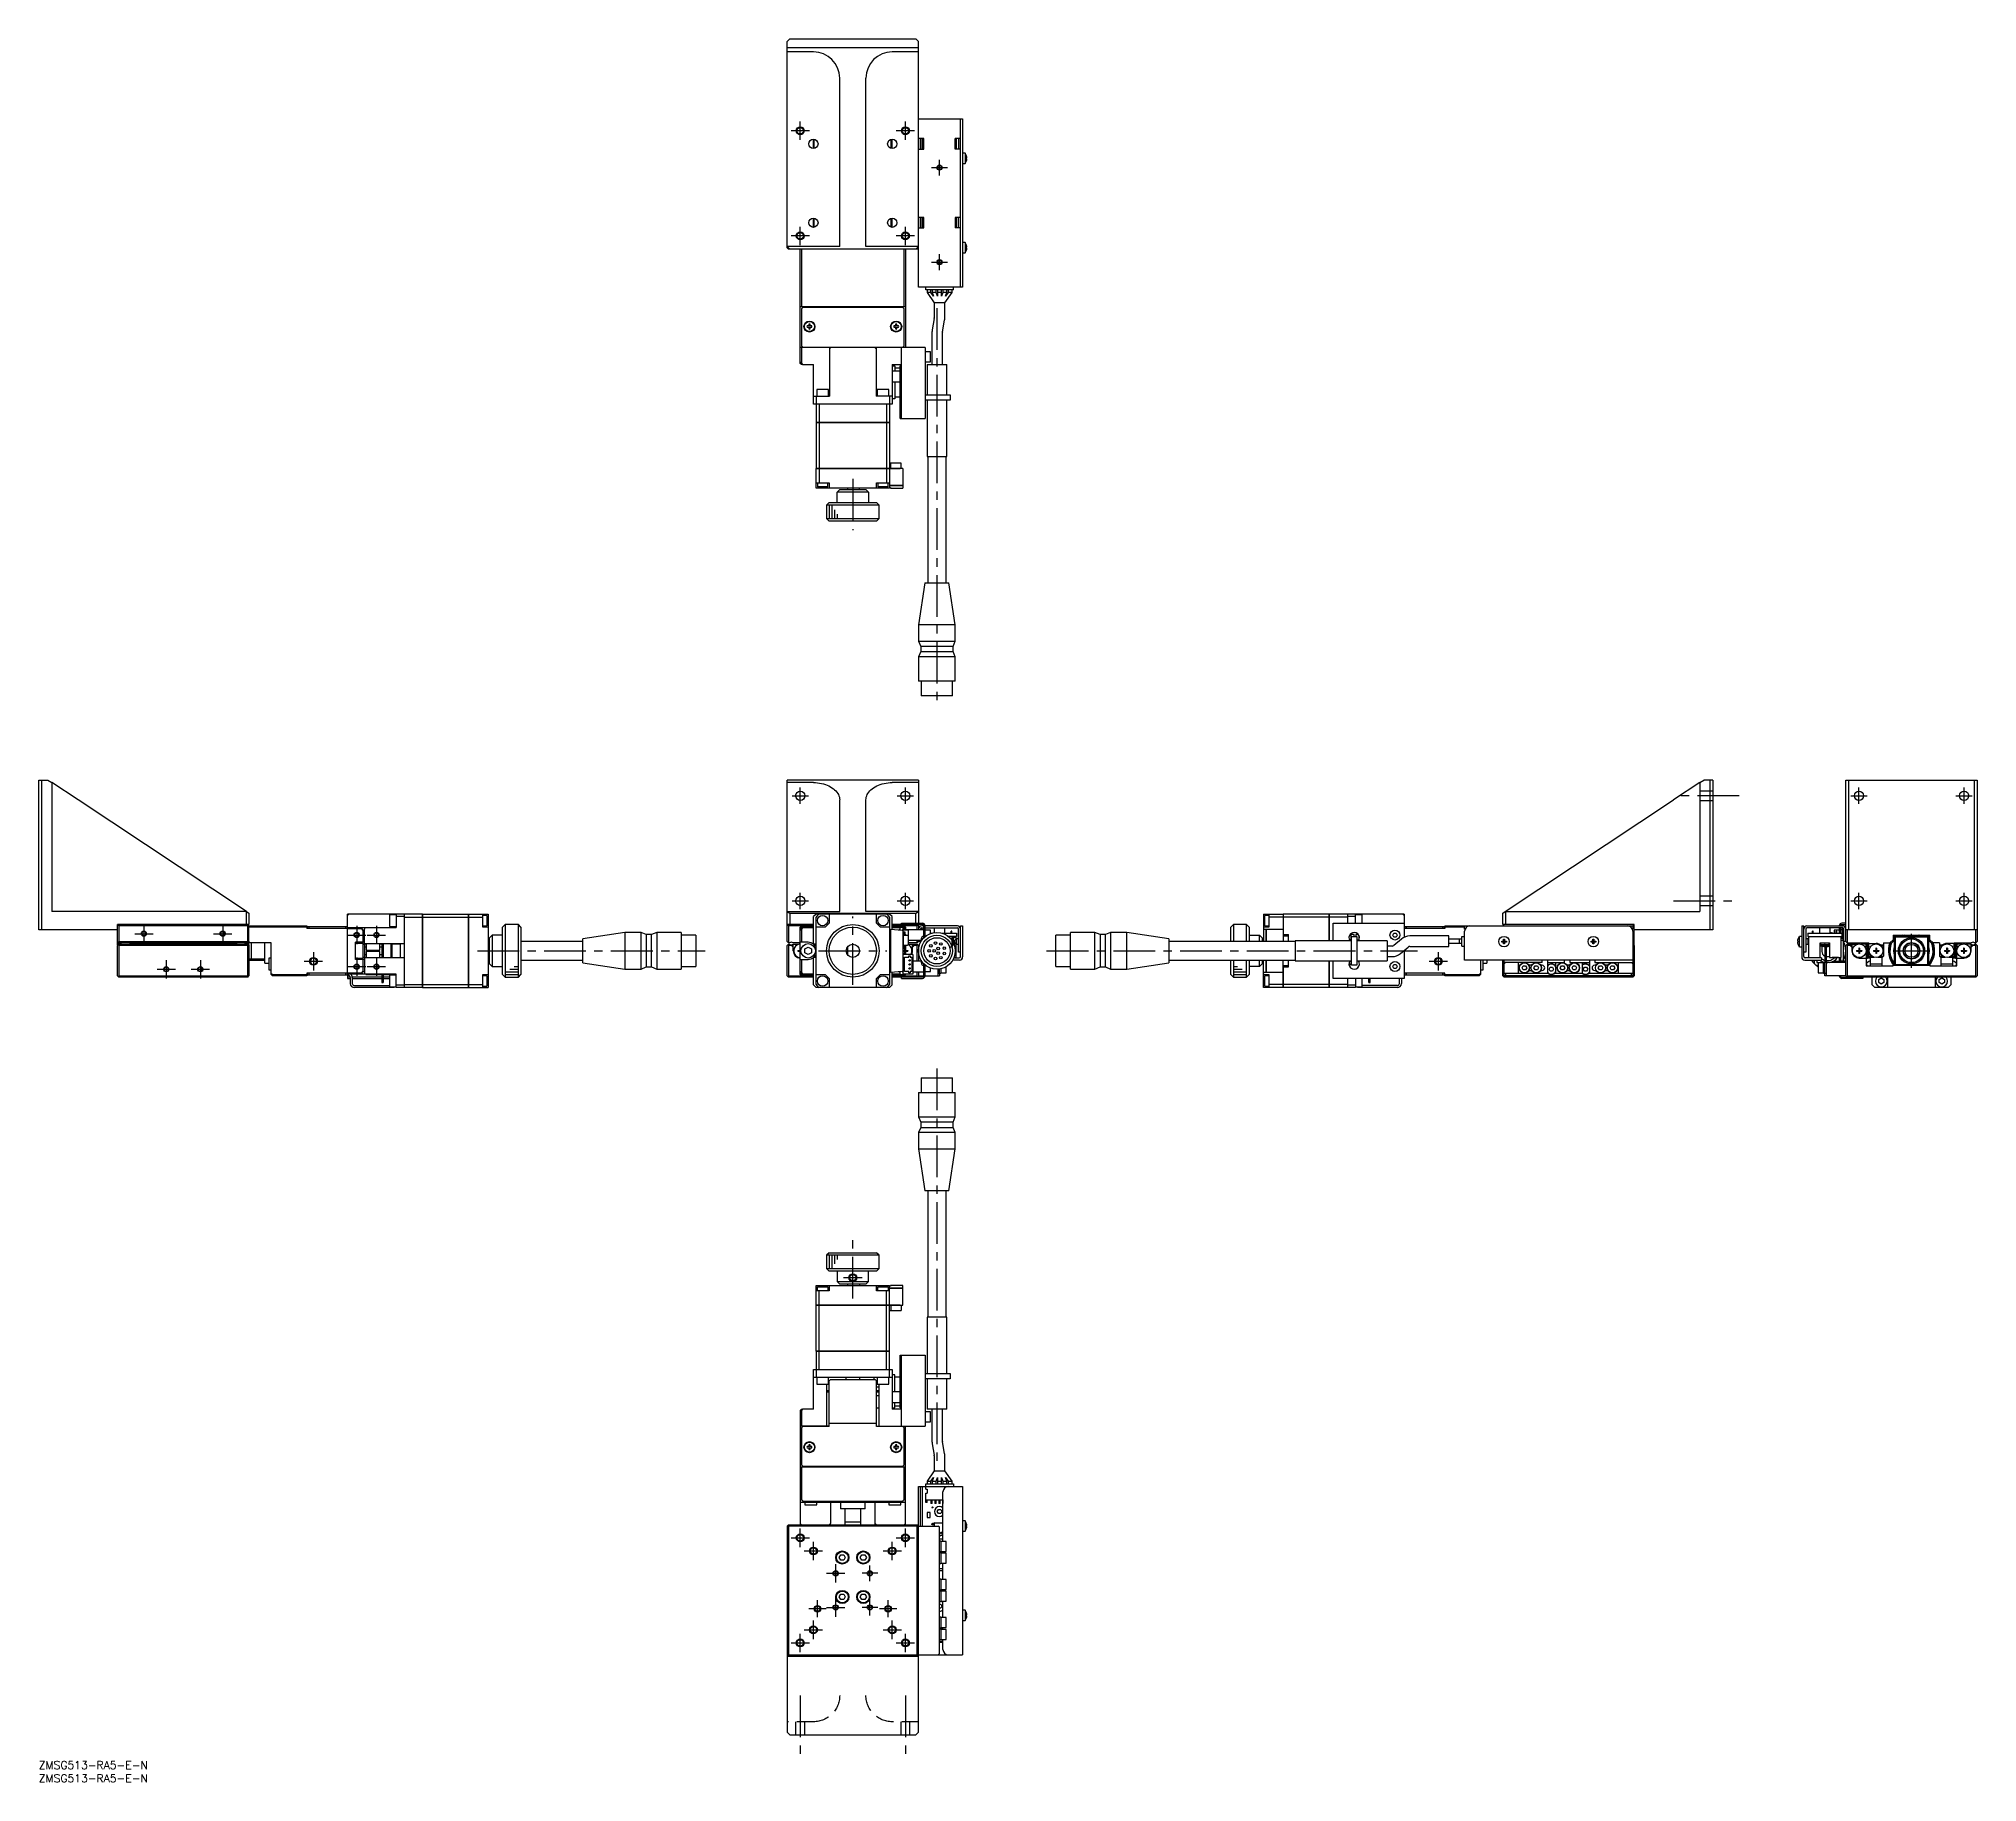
# Model space of a CAD drawing. Extents: x 0 to 738, y -8 to 655.
import ezdxf

# ---------------------------------------------------------------- set-up
doc = ezdxf.new("R2010")
doc.units = 0
doc.header["$LTSCALE"] = 0.5
doc.linetypes.add('CENTER', pattern=[50.8, 31.75, -6.35, 6.35, -6.35])
doc.linetypes.add('DASHED', pattern=[19.05, 12.7, -6.35])
for name, color, linetype in [('MSM_CENTER', 1, 'CENTER'), ('MSM_CONTINUOUS', 7, 'CONTINUOUS'), ('MSM_DASHED', 4, 'DASHED'), ('MSM_NARROW', 5, 'CONTINUOUS'), ('MSM_PART_NUMBER', 7, 'CONTINUOUS')]:
    doc.layers.add(name, color=color, linetype=linetype)
doc.styles.get("Standard").update_dxf_attribs({"font": 'txt.shx', "height": 1, "bigfont": 'bigfont.shx'})

# ---------------------------------------------------------------- blocks, each defined once
blk = doc.blocks.new('*U2')
at = {"layer": 'MSM_PART_NUMBER'}
blk.add_text('ZMSG513-RA5-E-N', height=3, dxfattribs=at).set_placement((0, -3))
blk = doc.blocks.new('*U3')
at = {"layer": 'MSM_PART_NUMBER'}
blk.add_text('ZMSG513-RA5-E-N', height=3, dxfattribs=at).set_placement((0, -8))

msp = doc.modelspace()

# ---------------------------------------------------------------- linework, layer by layer
at = {"layer": 'MSM_CENTER'}
for p, q in [((293.28, 620.42), (286.28, 620.42)), ((289.78, 616.92), (289.78, 623.92)), ((333.28, 620.42), (326.28, 620.42)), ((329.78, 616.92), (329.78, 623.92)), ((339.78, 606.42), (345.78, 606.42)), ((342.78, 603.42), (342.78, 609.42)), ((289.78, 576.92), (289.78, 583.92)), ((329.78, 576.92), (329.78, 583.92)), ((293.28, 580.42), (286.28, 580.42)), ((333.28, 580.42), (326.28, 580.42)), ((339.78, 570.42), (345.78, 570.42)), ((342.78, 567.42), (342.78, 573.42)), ((341.78, 552.97), (341.78, 401.87)), ((309.78, 487.92), (309.78, 468.42)), ((289.78, 364.27), (289.78, 370.47)), ((329.78, 364.27), (329.78, 370.47)), ((692.66, 364.27), (692.66, 370.47)), ((732.66, 364.27), (732.66, 370.47)), ((286.68, 367.37), (292.88, 367.37)), ((326.68, 367.37), (332.88, 367.37)), ((647.09, 367.37), (622.09, 367.37)), ((689.56, 367.37), (695.76, 367.37)), ((729.56, 367.37), (735.76, 367.37)), ((286.68, 327.37), (292.88, 327.37)), ((289.78, 324.27), (289.78, 330.47)), ((326.68, 327.37), (332.88, 327.37)), ((329.78, 324.27), (329.78, 330.47)), ((622.09, 327.37), (647.09, 327.37)), ((689.56, 327.37), (695.76, 327.37)), ((692.66, 324.27), (692.66, 330.47)), ((729.56, 327.37), (735.76, 327.37)), ((732.66, 324.27), (732.66, 330.47)), ((40, 318.37), (40, 311.37)), ((70, 318.37), (70, 311.37)), ((121, 317.87), (121, 310.87)), ((128.5, 317.87), (128.5, 310.87)), ((309.78, 295.37), (309.78, 321.37)), ((36.5, 314.87), (43.5, 314.87)), ((66.5, 314.87), (73.5, 314.87)), ((117.5, 314.37), (124.5, 314.37)), ((125, 314.37), (132, 314.37)), ((712.66, 301.87), (712.66, 314.87)), ((48.5, 304.87), (48.5, 297.87)), ((61.5, 304.87), (61.5, 297.87)), ((101, 304.37), (108, 304.37)), ((104.5, 307.87), (104.5, 300.87)), ((121, 305.87), (121, 298.87)), ((128.5, 305.87), (128.5, 298.87)), ((166.95, 308.37), (253.55, 308.37)), ((296.78, 308.37), (322.78, 308.37)), ((383.54, 308.37), (524.64, 308.37)), ((529.09, 304.37), (536.09, 304.37)), ((532.59, 307.87), (532.59, 300.87)), ((706.16, 308.37), (719.16, 308.37)), ((709.91, 304.81), (709.91, 304.81)), ((715.41, 304.81), (715.41, 304.81)), ((45, 301.37), (52, 301.37)), ((58, 301.37), (65, 301.37)), ((117.5, 302.37), (124.5, 302.37)), ((125, 302.37), (132, 302.37)), ((341.78, 263.55), (341.78, 112.45)), ((309.78, 176.05), (309.78, 200.5)), ((306.28, 184), (313.28, 184)), ((286.28, 85), (293.28, 85)), ((289.78, 81.5), (289.78, 88.5)), ((294.78, 76.5), (294.78, 83.5)), ((324.78, 76.5), (324.78, 83.5)), ((326.28, 85), (333.28, 85)), ((329.78, 81.5), (329.78, 88.5)), ((291.28, 80), (298.28, 80)), ((303.28, 68), (303.28, 75)), ((316.28, 68.5), (316.28, 74.5)), ((321.28, 80), (328.28, 80)), ((299.78, 71.5), (306.78, 71.5)), ((319.28, 71.5), (313.28, 71.5)), ((296.33, 54.75), (296.33, 61.25)), ((303.28, 55), (303.28, 62)), ((316.28, 55.5), (316.28, 61.5)), ((323.23, 54.75), (323.23, 61.25)), ((299.58, 58), (293.08, 58)), ((294.78, 46.5), (294.78, 53.5)), ((299.78, 58.5), (306.78, 58.5)), ((319.28, 58.5), (313.28, 58.5)), ((326.48, 58), (319.98, 58)), ((324.78, 46.5), (324.78, 53.5)), ((286.28, 45), (293.28, 45)), ((289.78, 41.5), (289.78, 48.5)), ((291.28, 50), (298.28, 50)), ((321.28, 50), (328.28, 50)), ((326.28, 45), (333.28, 45)), ((329.78, 41.5), (329.78, 48.5)), ((289.78, 25), (289.78, 0)), ((329.78, 25), (329.78, 0))]:
    msp.add_line(p, q, dxfattribs=at)
at = {"layer": 'MSM_CONTINUOUS'}
for p, q in [((285.78, 655.42), (284.78, 654.42)), ((284.78, 575.92), (284.78, 654.42)), ((334.78, 651.92), (284.78, 651.92)), ((294.78, 650.42), (284.78, 650.42)), ((285.78, 655.42), (333.78, 655.42)), ((334.78, 650.42), (324.78, 650.42)), ((334.78, 654.42), (333.78, 655.42)), ((334.78, 560.92), (334.78, 654.42)), ((304.78, 576.38), (304.78, 640.42)), ((314.78, 576.38), (314.78, 640.42)), ((334.78, 624.92), (351.58, 624.92)), ((350.78, 560.92), (350.78, 624.92)), ((351.58, 624.92), (351.58, 560.92)), ((294.78, 613.67), (294.78, 617.17)), ((295.13, 613.71), (295.13, 617.14)), ((324.43, 613.71), (324.43, 617.14)), ((324.78, 613.67), (324.78, 617.17)), ((336.78, 617.42), (334.78, 617.42)), ((334.78, 613.42), (336.78, 613.42)), ((335.58, 613.42), (335.58, 617.42)), ((336.08, 617.42), (336.08, 613.42)), ((336.28, 617.42), (336.28, 613.42)), ((336.78, 613.42), (336.78, 617.42)), ((348.78, 613.42), (348.78, 617.42)), ((350.78, 617.42), (348.78, 617.42)), ((350.78, 613.42), (348.78, 613.42)), ((349.28, 613.42), (349.28, 617.42)), ((349.98, 617.42), (349.98, 613.42)), ((352.48, 611.92), (351.58, 611.92)), ((351.58, 607.92), (352.48, 607.92)), ((352.48, 611.92), (352.48, 607.92)), ((353.05, 610.81), (353.05, 610.81)), ((353.05, 610.1), (353.17, 610.1)), ((353.05, 609.74), (353.05, 610.1)), ((353.17, 609.74), (353.05, 609.74)), ((353.05, 609.04), (353.05, 609.04)), ((294.78, 583.67), (294.78, 587.17)), ((295.13, 583.71), (295.13, 587.14)), ((324.43, 583.71), (324.43, 587.14)), ((324.78, 583.67), (324.78, 587.17)), ((336.78, 587.42), (334.78, 587.42)), ((334.78, 583.42), (336.78, 583.42)), ((335.58, 583.42), (335.58, 587.42)), ((336.08, 587.42), (336.08, 583.42)), ((336.28, 587.42), (336.28, 583.42)), ((336.78, 583.42), (336.78, 587.42)), ((350.78, 587.42), (348.78, 587.42)), ((348.78, 587.42), (348.78, 583.42)), ((350.78, 583.42), (348.78, 583.42)), ((349.28, 583.42), (349.28, 587.42)), ((349.98, 583.42), (349.98, 587.42)), ((284.78, 576.42), (284.82, 576.38)), ((284.78, 575.92), (285.28, 575.42)), ((284.82, 576.38), (285.78, 575.42)), ((304.78, 576.38), (284.82, 576.38)), ((285.03, 575.67), (285.28, 575.92)), ((334.28, 575.42), (285.28, 575.42)), ((289.78, 531.92), (289.78, 575.42)), ((290.28, 575.42), (290.28, 553.42)), ((334.74, 576.38), (314.78, 576.38)), ((329.28, 553.42), (329.28, 575.42)), ((329.78, 575.42), (329.78, 537.92)), ((333.78, 575.42), (334.74, 576.38)), ((334.28, 575.92), (334.53, 575.67)), ((334.78, 575.92), (334.28, 575.42)), ((334.74, 576.38), (334.78, 576.42)), ((352.48, 577.92), (351.58, 577.92)), ((352.48, 577.92), (352.48, 573.92)), ((353.05, 576.81), (353.05, 576.81)), ((353.05, 576.1), (353.17, 576.1)), ((353.05, 575.74), (353.05, 576.1)), ((353.17, 575.74), (353.05, 575.74)), ((351.58, 573.92), (352.48, 573.92)), ((353.05, 575.04), (353.05, 575.04)), ((351.58, 560.92), (334.78, 560.92)), ((337.53, 559.92), (337.53, 560.92)), ((348.03, 559.92), (348.03, 560.92)), ((329.78, 553.42), (289.78, 553.42)), ((295.53, 553.42), (295.53, 553.12)), ((296.03, 553.42), (296.03, 553.12)), ((301.53, 553.12), (301.53, 553.42)), ((304.98, 553.42), (304.78, 553.22)), ((314.78, 553.22), (314.58, 553.42)), ((318.03, 553.42), (318.03, 553.12)), ((323.53, 553.12), (323.53, 553.42)), ((324.03, 553.12), (324.03, 553.42)), ((348.03, 559.92), (337.53, 559.92)), ((338.03, 559.92), (338.03, 558.92)), ((339.53, 558.92), (338.03, 558.92)), ((338.03, 558.92), (340.78, 554.92)), ((339.53, 558.92), (339.53, 559.92)), ((340.53, 557.47), (339.53, 558.92)), ((340.03, 559.92), (340.03, 558.92)), ((341.53, 558.92), (340.03, 558.92)), ((340.03, 558.92), (340.53, 557.47)), ((344.78, 554.92), (340.78, 554.92)), ((340.78, 554.92), (340.78, 549.19)), ((341.53, 558.92), (341.53, 559.92)), ((342.03, 557.47), (341.53, 558.92)), ((342.03, 559.92), (342.03, 557.47)), ((343.53, 558.92), (342.03, 558.92)), ((343.53, 557.47), (343.53, 559.92)), ((344.03, 558.92), (343.53, 557.47)), ((344.03, 559.92), (344.03, 558.92)), ((345.53, 558.92), (344.03, 558.92)), ((344.78, 554.92), (347.53, 558.92)), ((344.78, 549.19), (344.78, 554.92)), ((345.03, 557.47), (345.53, 558.92)), ((346.03, 558.92), (345.03, 557.47)), ((345.53, 558.92), (345.53, 559.92)), ((346.03, 559.92), (346.03, 558.92)), ((347.53, 558.92), (346.03, 558.92)), ((347.53, 558.92), (347.53, 559.92)), ((290.78, 553.12), (290.28, 552.62)), ((290.28, 552.62), (290.28, 538.62)), ((328.78, 553.12), (290.78, 553.12)), ((293.04, 546.16), (292.36, 546.16)), ((293.04, 546.84), (293.04, 546.16)), ((293.52, 546.16), (293.52, 546.84)), ((294.2, 546.16), (293.52, 546.16)), ((314.78, 553.22), (304.78, 553.22)), ((304.78, 553.22), (304.78, 553.12)), ((314.78, 553.12), (314.78, 553.22)), ((326.04, 546.16), (325.36, 546.16)), ((326.04, 546.84), (326.04, 546.16)), ((326.52, 546.16), (326.52, 546.84)), ((327.2, 546.16), (326.52, 546.16)), ((329.28, 552.62), (328.78, 553.12)), ((329.28, 538.62), (329.28, 552.62)), ((340.76, 549.01), (339.99, 544.61)), ((343.92, 543.91), (344.7, 548.32)), ((290.28, 538.62), (290.78, 538.12)), ((292.36, 545.68), (293.04, 545.68)), ((293.04, 545.68), (293.04, 545)), ((293.52, 545.68), (294.2, 545.68)), ((293.52, 545), (293.52, 545.68)), ((325.36, 545.68), (326.04, 545.68)), ((326.04, 545.68), (326.04, 545)), ((326.52, 545), (326.52, 545.68)), ((326.52, 545.68), (327.2, 545.68)), ((328.78, 538.12), (329.28, 538.62)), ((339.91, 543.74), (339.91, 531.42)), ((343.91, 531.42), (343.91, 543.74)), ((337.28, 537.92), (289.78, 537.92)), ((289.78, 532.54), (290.28, 532.04)), ((290.28, 531.42), (289.78, 531.92)), ((290.28, 537.92), (290.28, 532.04)), ((290.28, 532.04), (290.58, 531.42)), ((290.58, 531.42), (290.28, 531.42)), ((290.58, 531.42), (294.78, 531.42)), ((290.78, 538.12), (328.78, 538.12)), ((294.78, 516.42), (294.78, 531.42)), ((295.53, 538.12), (295.53, 537.92)), ((299.78, 538.12), (299.78, 537.92)), ((300.78, 538.12), (300.78, 537.92)), ((300.88, 537.42), (301.38, 537.92)), ((300.88, 537.92), (300.88, 519.42)), ((302.28, 538.12), (302.28, 537.92)), ((317.28, 537.92), (317.28, 538.12)), ((318.18, 537.92), (318.68, 537.42)), ((318.68, 537.92), (318.68, 519.42)), ((318.78, 538.12), (318.78, 537.92)), ((319.78, 537.92), (319.78, 538.12)), ((324.03, 537.92), (324.03, 538.12)), ((324.78, 531.42), (324.78, 516.42)), ((324.78, 531.42), (328.28, 531.42)), ((328.28, 510.92), (328.28, 537.92)), ((337.28, 537.92), (337.28, 510.92)), ((339.28, 536.32), (337.28, 536.32)), ((337.28, 532.52), (339.28, 532.52)), ((338.03, 531.42), (345.53, 531.42)), ((338.03, 531.42), (338.03, 519.92)), ((339.28, 532.52), (339.28, 536.32)), ((345.53, 519.92), (345.53, 531.42)), ((324.78, 530.92), (325.78, 530.92)), ((327.78, 528.92), (324.78, 528.92)), ((324.78, 524.92), (327.78, 524.92)), ((325.78, 530.92), (325.78, 528.92)), ((325.78, 530.17), (327.78, 530.17)), ((325.78, 524.92), (325.78, 518.42)), ((327.78, 510.92), (327.78, 530.92)), ((327.78, 530.92), (328.28, 530.92)), ((294.78, 519.42), (300.88, 519.42)), ((324.78, 516.42), (294.78, 516.42)), ((295.78, 519.42), (295.78, 509.43)), ((300.53, 521.92), (296.03, 521.92)), ((296.03, 521.92), (296.03, 519.42)), ((296.93, 516.42), (296.93, 509.43)), ((300.53, 519.42), (300.53, 521.92)), ((324.78, 519.42), (318.68, 519.42)), ((323.53, 521.92), (319.03, 521.92)), ((319.03, 521.92), (319.03, 519.42)), ((322.62, 516.42), (322.62, 509.43)), ((323.53, 519.42), (323.53, 521.92)), ((323.78, 519.42), (323.78, 509.43)), ((325.78, 518.42), (324.78, 518.42)), ((325.78, 519.17), (327.78, 519.17)), ((337.28, 519.92), (346.78, 519.92)), ((346.78, 517.92), (337.28, 517.92)), ((338.03, 517.92), (338.03, 496.42)), ((345.53, 496.42), (345.53, 517.92)), ((346.78, 519.92), (346.78, 517.92)), ((295.78, 509.43), (323.78, 509.43)), ((295.78, 509.42), (295.78, 491.93)), ((323.78, 509.42), (295.78, 509.42)), ((295.79, 509.42), (295.79, 509.43)), ((296.93, 509.42), (296.93, 491.93)), ((296.94, 509.42), (296.94, 509.43)), ((322.62, 509.42), (322.62, 509.43)), ((322.62, 509.42), (322.62, 491.93)), ((323.77, 509.42), (323.77, 509.43)), ((323.78, 509.42), (323.78, 491.93)), ((327.78, 510.92), (337.28, 510.92)), ((338.03, 496.42), (345.53, 496.42)), ((338.28, 496.42), (338.28, 448.42)), ((345.28, 448.42), (345.28, 496.42)), ((295.78, 491.93), (327.78, 491.93)), ((328.78, 491.92), (295.78, 491.92)), ((295.78, 484.42), (295.78, 491.92)), ((295.79, 491.92), (295.79, 491.93)), ((296.93, 491.92), (296.93, 486.42)), ((296.94, 491.92), (296.94, 491.93)), ((322.62, 491.92), (322.62, 491.93)), ((322.62, 491.92), (322.62, 486.42)), ((323.77, 491.92), (323.77, 491.93)), ((328.18, 493.92), (323.78, 493.92)), ((323.78, 491.92), (323.78, 484.42)), ((324.28, 491.93), (324.28, 493.92)), ((327.78, 491.93), (327.78, 491.92)), ((328.18, 491.92), (328.18, 493.92)), ((328.78, 491.92), (328.78, 485.43)), ((295.78, 486.42), (300.78, 486.42)), ((323.78, 484.42), (295.78, 484.42)), ((296.28, 486.42), (296.28, 484.92)), ((300.28, 484.92), (296.28, 484.92)), ((299.28, 484.42), (299.28, 484.92)), ((300.28, 484.92), (300.28, 486.42)), ((300.78, 486.42), (300.78, 484.42)), ((304.78, 483.92), (303.78, 482.92)), ((315.78, 482.92), (303.78, 482.92)), ((303.78, 478.92), (303.78, 482.92)), ((304.78, 483.92), (314.78, 483.92)), ((307.78, 484.42), (307.78, 483.92)), ((312.28, 483.92), (312.28, 484.42)), ((315.78, 482.92), (314.78, 483.92)), ((315.78, 482.92), (315.78, 478.92)), ((318.78, 484.42), (318.78, 486.42)), ((318.78, 486.42), (323.78, 486.42)), ((319.28, 486.42), (319.28, 484.92)), ((323.28, 484.92), (319.28, 484.92)), ((320.28, 484.42), (320.28, 484.92)), ((323.28, 484.92), (323.28, 486.42)), ((323.78, 485.43), (328.78, 485.43)), ((328.78, 485.42), (323.78, 485.42)), ((323.78, 484.62), (324.08, 484.62)), ((324.08, 484.62), (324.08, 484.42)), ((324.08, 484.42), (328.78, 484.42)), ((328.77, 485.42), (328.77, 485.43)), ((328.78, 485.42), (328.78, 484.42)), ((300.78, 478.92), (299.78, 477.92)), ((319.78, 477.92), (299.78, 477.92)), ((299.78, 477.92), (299.78, 472.92)), ((299.78, 472.92), (319.78, 472.92)), ((299.78, 472.92), (300.78, 471.92)), ((300.78, 478.92), (318.78, 478.92)), ((319.78, 477.92), (318.78, 478.92)), ((318.78, 471.92), (319.78, 472.92)), ((319.78, 472.92), (319.78, 477.92)), ((318.78, 471.92), (300.78, 471.92)), ((337.21, 448.42), (334.78, 432.42)), ((337.21, 448.42), (346.35, 448.42)), ((348.78, 432.42), (346.35, 448.42)), ((348.78, 432.42), (334.78, 432.42)), ((334.78, 432.42), (334.78, 426.22)), ((348.78, 426.22), (348.78, 432.42)), ((334.78, 426.22), (348.78, 426.22)), ((334.78, 426.22), (335.63, 424.22)), ((335.63, 422.22), (334.78, 420.22)), ((347.93, 424.22), (335.63, 424.22)), ((335.63, 424.22), (335.63, 422.22)), ((335.63, 422.22), (347.93, 422.22)), ((347.93, 424.22), (348.78, 426.22)), ((347.93, 422.22), (347.93, 424.22)), ((348.78, 420.22), (347.93, 422.22)), ((348.78, 420.22), (334.78, 420.22)), ((334.78, 420.22), (334.78, 410.92)), ((348.78, 410.92), (348.78, 420.22)), ((348.78, 410.92), (334.78, 410.92)), ((335.83, 410.92), (335.83, 405.42)), ((347.73, 405.42), (347.73, 410.92)), ((347.73, 405.42), (335.83, 405.42)), ((0, 316.37), (0, 373.37)), ((0, 373.37), (3.5, 373.37)), ((1, 373.37), (1, 316.37)), ((3.5, 373.37), (5, 372.38)), ((5, 372.38), (5, 323.37)), ((15, 365.76), (5, 372.38)), ((334.78, 373.37), (284.78, 373.37)), ((284.78, 311.87), (284.78, 373.37)), ((294.78, 372.38), (284.78, 372.38)), ((294.78, 372.38), (295.56, 372.36)), ((295.56, 372.36), (296.34, 372.3)), ((296.34, 372.3), (297.11, 372.2)), ((297.11, 372.2), (297.87, 372.06)), ((297.87, 372.06), (298.6, 371.88)), ((298.6, 371.88), (299.32, 371.66)), ((299.32, 371.66), (300, 371.4)), ((300, 371.4), (300.66, 371.12)), ((300.66, 371.12), (301.27, 370.79)), ((301.27, 370.79), (301.85, 370.44)), ((301.85, 370.44), (302.38, 370.06)), ((302.38, 370.06), (302.87, 369.65)), ((302.87, 369.65), (303.3, 369.22)), ((303.3, 369.22), (303.69, 368.77)), ((315.87, 368.77), (316.25, 369.22)), ((316.25, 369.22), (316.69, 369.65)), ((316.69, 369.65), (317.17, 370.06)), ((317.17, 370.06), (317.71, 370.44)), ((317.71, 370.44), (318.28, 370.79)), ((318.28, 370.79), (318.9, 371.12)), ((318.9, 371.12), (319.55, 371.4)), ((319.55, 371.4), (320.24, 371.66)), ((320.24, 371.66), (320.95, 371.88)), ((320.95, 371.88), (321.69, 372.06)), ((321.69, 372.06), (322.44, 372.2)), ((322.44, 372.2), (323.21, 372.3)), ((323.21, 372.3), (323.99, 372.36)), ((323.99, 372.36), (324.78, 372.38)), ((334.78, 372.38), (324.78, 372.38)), ((334.78, 373.37), (334.78, 318.87)), ((632.09, 372.38), (622.09, 365.76)), ((632.09, 372.38), (633.59, 373.37)), ((632.09, 372.38), (632.09, 323.37)), ((637.09, 373.37), (633.59, 373.37)), ((636.09, 316.37), (636.09, 373.37)), ((637.09, 373.37), (637.09, 316.37)), ((687.66, 373.37), (737.66, 373.37)), ((687.66, 311.87), (687.66, 373.37)), ((688.66, 373.37), (688.66, 316.37)), ((736.66, 316.37), (736.66, 373.37)), ((737.66, 373.37), (737.66, 311.87)), ((79.04, 323.37), (15, 365.76)), ((303.69, 368.77), (304.02, 368.29)), ((304.02, 368.29), (304.29, 367.81)), ((304.29, 367.81), (304.5, 367.31)), ((304.5, 367.31), (304.65, 366.8)), ((304.65, 366.8), (304.75, 366.28)), ((304.75, 366.28), (304.78, 365.76)), ((304.78, 323.37), (304.78, 365.76)), ((314.78, 365.76), (314.81, 366.28)), ((314.78, 323.37), (314.78, 365.76)), ((314.81, 366.28), (314.9, 366.8)), ((314.9, 366.8), (315.05, 367.31)), ((315.05, 367.31), (315.27, 367.81)), ((315.27, 367.81), (315.54, 368.29)), ((315.54, 368.29), (315.87, 368.77)), ((558.05, 323.37), (622.09, 365.76)), ((79.04, 323.37), (5, 323.37)), ((80, 318.37), (30, 318.37)), ((30.5, 318.37), (30, 317.87)), ((30, 310.67), (30, 318.37)), ((30.25, 318.12), (30.5, 317.87)), ((30.5, 317.87), (30.5, 311.87)), ((79.5, 317.87), (30.5, 317.87)), ((79, 318.37), (79, 323.37)), ((79.04, 323.37), (80, 322.74)), ((80, 317.87), (79.5, 318.37)), ((79.5, 317.87), (79.75, 318.12)), ((79.5, 311.87), (79.5, 317.87)), ((80, 322.74), (80, 318.37)), ((80, 310.67), (80, 317.87)), ((80, 317.87), (102, 317.87)), ((102, 317.37), (80, 317.37)), ((102, 317.87), (102, 316.87)), ((102.3, 316.87), (102.3, 317.67)), ((102.3, 317.67), (117.3, 317.67)), ((102.8, 317.67), (102.8, 316.87)), ((116.8, 316.87), (116.8, 317.67)), ((117.3, 317.67), (117.3, 316.87)), ((117.5, 321.87), (118, 322.37)), ((145.99, 322.37), (117.5, 322.37)), ((117.5, 299.87), (117.5, 322.37)), ((117.5, 317.27), (124, 317.27)), ((122.89, 316.77), (123.39, 317.27)), ((124, 317.27), (124, 316.66)), ((124, 317.27), (136, 317.27)), ((133.5, 322.12), (133.5, 317.62)), ((136, 322.12), (133.5, 322.12)), ((133.5, 317.62), (136, 317.62)), ((136, 322.37), (136, 317.27)), ((139, 321.37), (136, 321.37)), ((139, 322.37), (139, 294.37)), ((139, 321.22), (145.99, 321.22)), ((145.99, 294.37), (145.99, 322.37)), ((146, 322.36), (145.99, 322.36)), ((146, 321.21), (145.99, 321.21)), ((146, 322.37), (163.49, 322.37)), ((146, 322.37), (146, 294.37)), ((146, 321.22), (163.49, 321.22)), ((163.49, 294.37), (163.49, 322.37)), ((163.5, 322.36), (163.49, 322.36)), ((163.5, 321.21), (163.49, 321.21)), ((163.5, 322.37), (163.5, 294.37)), ((163.5, 322.37), (171, 322.37)), ((163.5, 321.22), (169, 321.22)), ((169, 317.37), (169, 322.37)), ((170.5, 321.87), (169, 321.87)), ((169, 317.87), (170.5, 317.87)), ((171, 317.37), (169, 317.37)), ((170.5, 321.87), (170.5, 317.87)), ((171, 318.87), (170.5, 318.87)), ((171, 322.37), (171, 294.37)), ((177.5, 318.37), (176.5, 317.37)), ((176.5, 299.37), (176.5, 317.37)), ((177.5, 318.37), (177.5, 298.37)), ((182.5, 318.37), (177.5, 318.37)), ((182.5, 298.37), (182.5, 318.37)), ((183.5, 317.37), (182.5, 318.37)), ((183.5, 317.37), (183.5, 299.37)), ((284.78, 323.37), (304.78, 323.37)), ((294.78, 318.37), (284.78, 318.37)), ((284.78, 317.87), (285.28, 318.37)), ((284.82, 323.37), (285.78, 322.74)), ((285.28, 317.87), (285.03, 318.12)), ((285.28, 317.87), (285.28, 311.37)), ((294.78, 317.87), (285.28, 317.87)), ((285.78, 322.74), (333.78, 322.74)), ((285.78, 322.74), (285.78, 318.37)), ((290.28, 317.87), (289.78, 317.37)), ((289.78, 299.37), (289.78, 317.37)), ((289.78, 316.77), (290.28, 317.27)), ((290.28, 317.27), (290.28, 317.67)), ((290.28, 317.67), (294.78, 317.67)), ((290.58, 317.27), (290.28, 316.66)), ((290.28, 317.27), (294.78, 317.27)), ((290.78, 317.67), (290.78, 317.27)), ((295.78, 322.37), (294.78, 321.37)), ((294.78, 310.97), (294.78, 321.37)), ((323.78, 322.37), (295.78, 322.37)), ((295.78, 295.53), (295.78, 321.22)), ((299.28, 317.37), (295.78, 317.37)), ((300.78, 322.37), (300.78, 318.87)), ((334.78, 323.37), (314.78, 323.37)), ((318.78, 318.87), (318.78, 322.37)), ((323.78, 317.37), (320.28, 317.37)), ((324.78, 321.37), (323.78, 322.37)), ((323.78, 321.22), (323.78, 295.53)), ((324.78, 316.55), (324.78, 321.37)), ((328.28, 318.37), (324.78, 318.37)), ((334.28, 317.87), (324.78, 317.87)), ((324.78, 317.67), (329.28, 317.67)), ((324.78, 317.27), (327.78, 317.27)), ((327.78, 316.34), (327.78, 317.37)), ((327.78, 317.37), (328.98, 317.37)), ((328.28, 318.87), (336.28, 318.87)), ((328.28, 318.37), (328.28, 318.87)), ((336.58, 318.37), (328.28, 318.37)), ((328.78, 317.37), (328.78, 317.67)), ((328.98, 299.37), (328.98, 317.37)), ((328.98, 317.27), (329.28, 317.27)), ((329.28, 316.66), (328.98, 317.26)), ((329.78, 317.37), (329.28, 317.87)), ((329.28, 317.67), (329.28, 317.27)), ((329.28, 317.27), (329.78, 316.77)), ((329.78, 317.37), (329.78, 316.27)), ((333.78, 322.74), (334.74, 323.37)), ((333.78, 318.87), (333.78, 322.74)), ((334.28, 318.37), (334.78, 317.87)), ((334.53, 318.12), (334.28, 317.87)), ((334.28, 316.37), (334.28, 317.87)), ((334.78, 318.37), (334.78, 316.37)), ((336.78, 317.87), (335.98, 317.87)), ((336.78, 313.27), (336.78, 318.17)), ((349.58, 317.87), (337.28, 317.87)), ((337.28, 313.73), (337.28, 317.87)), ((350.78, 306.17), (350.78, 317.87)), ((350.78, 317.87), (351.58, 317.87)), ((351.58, 317.87), (351.58, 306.07)), ((454.59, 318.37), (453.59, 317.37)), ((453.59, 311.87), (453.59, 317.37)), ((454.59, 318.37), (454.59, 311.87)), ((459.59, 318.37), (454.59, 318.37)), ((459.59, 311.87), (459.59, 318.37)), ((460.59, 317.37), (459.59, 318.37)), ((460.59, 317.37), (460.59, 311.87)), ((466.09, 322.37), (466.09, 311.87)), ((466.09, 322.37), (473.59, 322.37)), ((466.09, 318.87), (466.59, 318.87)), ((468.09, 317.37), (466.09, 317.37)), ((466.59, 317.87), (466.59, 321.87)), ((468.09, 321.87), (466.59, 321.87)), ((466.59, 317.87), (468.09, 317.87)), ((468.09, 322.37), (468.09, 317.37)), ((473.59, 321.22), (468.09, 321.22)), ((473.59, 322.37), (473.59, 311.87)), ((473.59, 322.36), (473.6, 322.36)), ((473.59, 321.21), (473.6, 321.21)), ((473.6, 322.37), (473.6, 314.03)), ((491.09, 322.37), (473.6, 322.37)), ((491.09, 321.22), (473.6, 321.22)), ((491.09, 312.12), (491.09, 322.37)), ((491.09, 322.36), (491.1, 322.36)), ((491.09, 321.21), (491.1, 321.21)), ((519.59, 322.37), (491.1, 322.37)), ((491.1, 322.37), (491.1, 312.12)), ((498.09, 321.22), (491.1, 321.22)), ((492.59, 312.12), (492.59, 318.87)), ((492.59, 318.87), (519.59, 318.87)), ((498.09, 318.87), (498.09, 322.37)), ((501.09, 321.37), (498.09, 321.37)), ((501.09, 318.87), (501.09, 322.37)), ((503.59, 322.12), (501.09, 322.12)), ((503.59, 318.87), (503.59, 322.12)), ((519.09, 322.37), (519.59, 321.87)), ((519.59, 322.37), (519.59, 313.53)), ((519.79, 316.87), (519.79, 317.67)), ((519.79, 317.67), (534.79, 317.67)), ((520.29, 317.67), (520.29, 316.87)), ((534.29, 316.87), (534.29, 317.67)), ((534.79, 317.67), (534.79, 316.87)), ((535.09, 317.87), (535.09, 316.87)), ((535.09, 317.87), (606.59, 317.87)), ((542.59, 317.37), (535.09, 317.37)), ((542.59, 316.67), (542.59, 317.87)), ((557.09, 322.74), (558.05, 323.37)), ((557.09, 318.37), (557.09, 322.74)), ((607.09, 318.37), (557.09, 318.37)), ((557.59, 318.37), (557.09, 317.87)), ((557.34, 318.12), (557.59, 317.87)), ((558.05, 323.37), (632.09, 323.37)), ((558.09, 323.37), (558.09, 318.37)), ((607.09, 317.87), (606.59, 318.37)), ((606.59, 317.87), (606.84, 318.12)), ((606.59, 317.87), (606.59, 316.67)), ((607.09, 310.67), (607.09, 318.37)), ((670.86, 317.87), (670.86, 306.07)), ((670.86, 317.87), (671.66, 317.87)), ((671.66, 306.17), (671.66, 317.87)), ((672.86, 317.87), (686.46, 317.87)), ((685.66, 318.17), (685.66, 317.87)), ((685.86, 318.37), (687.66, 318.37)), ((687.66, 318.87), (686.16, 318.87)), ((30, 316.37), (0, 316.37)), ((30.5, 311.87), (30, 311.37)), ((88.5, 311.37), (30, 311.37)), ((30, 311.17), (31.4, 311.17)), ((30.5, 310.87), (30, 310.37)), ((30.1, 310.57), (30, 310.67)), ((30, 298.87), (30, 310.37)), ((30.1, 310.47), (30.1, 310.67)), ((30.5, 310.37), (30.25, 310.62)), ((31.1, 310.97), (30.4, 310.97)), ((30.5, 311.87), (79.5, 311.87)), ((30.5, 310.87), (79.5, 310.87)), ((79.5, 310.37), (30.5, 310.37)), ((30.5, 310.37), (30.5, 298.87)), ((31.4, 310.87), (31.4, 311.17)), ((75.5, 310.99), (34.5, 310.99)), ((34.5, 310.87), (34.5, 310.99)), ((75.5, 310.87), (75.5, 310.99)), ((78.6, 310.87), (78.6, 311.17)), ((80, 311.17), (78.6, 311.17)), ((79.6, 310.97), (78.9, 310.97)), ((80, 311.37), (79.5, 311.87)), ((79.5, 310.87), (80, 310.37)), ((79.75, 310.62), (79.5, 310.37)), ((79.5, 298.87), (79.5, 310.37)), ((80, 310.67), (79.9, 310.57)), ((79.9, 310.67), (79.9, 310.47)), ((80.5, 311.37), (80, 311.87)), ((80, 310.37), (80, 298.87)), ((81, 305.37), (81, 311.37)), ((86, 303.62), (86, 311.37)), ((88.5, 299.37), (88.5, 311.37)), ((117.5, 316.87), (102, 316.87)), ((122.89, 316.77), (117.5, 316.77)), ((124, 311.62), (120.5, 311.62)), ((120.5, 305.12), (120.5, 311.62)), ((123.5, 311.12), (120.5, 311.12)), ((123.5, 316.16), (122.89, 316.77)), ((124, 316.66), (123.5, 316.16)), ((123.5, 311.62), (123.5, 316.16)), ((123.5, 305.62), (123.5, 311.12)), ((124, 310.86), (123.5, 310.65)), ((124, 310.86), (124, 316.66)), ((139, 310.97), (124, 310.97)), ((124.1, 305.77), (124.1, 310.97)), ((124.6, 310.87), (124.1, 310.87)), ((124.1, 309.87), (124.6, 309.87)), ((124.5, 310.97), (124.5, 310.87)), ((124.6, 310.97), (124.6, 308.62)), ((129.8, 308.62), (129.8, 310.97)), ((130.5, 310.87), (129.8, 310.87)), ((129.8, 309.87), (130.5, 309.87)), ((130.5, 310.97), (130.5, 305.77)), ((131, 310.97), (131, 305.77)), ((134.1, 305.77), (134.1, 310.97)), ((134.3, 310.97), (134.3, 305.77)), ((137.5, 310.87), (134.3, 310.87)), ((137.5, 310.97), (137.5, 305.77)), ((171.5, 311.87), (171, 311.87)), ((171.5, 310.87), (171, 310.87)), ((171, 309.87), (171.5, 309.87)), ((171.5, 313.37), (172.5, 314.37)), ((171.5, 303.37), (171.5, 313.37)), ((172.5, 314.37), (172.5, 302.37)), ((176.5, 314.37), (172.5, 314.37)), ((207, 311.87), (183.5, 311.87)), ((223, 315.37), (207, 312.94)), ((207, 303.8), (207, 312.94)), ((223, 315.37), (223, 301.37)), ((229.2, 315.37), (223, 315.37)), ((229.2, 301.37), (229.2, 315.37)), ((231.2, 314.52), (229.2, 315.37)), ((231.2, 314.52), (231.2, 302.22)), ((233.2, 314.52), (231.2, 314.52)), ((235.2, 315.37), (233.2, 314.52)), ((233.2, 302.22), (233.2, 314.52)), ((235.2, 315.37), (235.2, 301.37)), ((244.5, 315.37), (235.2, 315.37)), ((244.5, 315.37), (244.5, 301.37)), ((250, 314.32), (244.5, 314.32)), ((250, 314.32), (250, 302.42)), ((285.28, 311.37), (284.78, 311.87)), ((285.28, 310.87), (284.78, 310.37)), ((284.78, 298.87), (284.78, 310.37)), ((285.28, 310.37), (285.03, 310.62)), ((285.72, 311.37), (285.28, 311.37)), ((285.28, 310.87), (285.72, 310.87)), ((285.28, 310.37), (285.28, 298.87)), ((286.48, 310.37), (285.28, 310.37)), ((287.08, 310.8), (286.48, 310.37)), ((286.48, 310.37), (287.08, 309.77)), ((289.78, 311.37), (287.04, 311.37)), ((287.04, 310.87), (289.16, 310.87)), ((287.08, 308.37), (287.08, 310.87)), ((289.88, 316.87), (289.78, 316.87)), ((290.28, 316.66), (289.78, 316.16)), ((292.78, 311.62), (289.78, 311.62)), ((290.28, 316.66), (290.28, 311.62)), ((294.78, 310.97), (295.78, 310.97)), ((294.87, 310.86), (295.78, 310.86)), ((307.78, 309.87), (307.78, 306.87)), ((323.78, 316.62), (324.08, 316.6)), ((324.08, 316.6), (328.5, 316.29)), ((324.08, 316.6), (324.08, 300.14)), ((327.78, 316.37), (327.35, 316.37)), ((328.78, 315.99), (328.78, 300.75)), ((330.98, 316.27), (328.98, 316.27)), ((328.98, 315.55), (329.53, 315.55)), ((328.98, 315.33), (329.21, 315.33)), ((328.98, 315.08), (329.21, 315.08)), ((328.98, 315.01), (329.21, 315.01)), ((328.98, 314.6), (329.06, 314.6)), ((328.98, 312.6), (329.08, 312.6)), ((328.98, 312.47), (329.08, 312.47)), ((328.98, 311.62), (329.08, 311.62)), ((328.98, 311.06), (329.08, 311.06)), ((328.98, 309.87), (328.98, 309.87)), ((329.08, 310.48), (329.08, 314.18)), ((329.18, 314.28), (330.76, 314.28)), ((330.44, 310.38), (329.18, 310.38)), ((329.21, 314.82), (329.21, 315.33)), ((329.21, 309.87), (329.78, 309.87)), ((329.21, 309.33), (329.21, 309.84)), ((329.67, 316.27), (329.28, 316.66)), ((329.28, 316.27), (329.28, 316.66)), ((329.31, 314.72), (329.64, 314.72)), ((329.64, 314.49), (329.31, 314.49)), ((329.64, 310.17), (329.31, 310.17)), ((329.31, 309.94), (329.64, 309.94)), ((329.4, 310.38), (329.4, 310.17)), ((329.4, 309.94), (329.4, 309.87)), ((329.53, 315.55), (329.53, 314.72)), ((329.53, 314.49), (329.53, 314.28)), ((329.53, 310.38), (329.53, 310.17)), ((329.53, 309.94), (329.53, 309.87)), ((329.78, 316.87), (329.68, 316.87)), ((329.74, 314.28), (329.74, 314.39)), ((329.74, 310.27), (329.74, 310.38)), ((336.78, 316.37), (329.78, 316.37)), ((329.78, 309.97), (329.78, 307.37)), ((329.97, 314.28), (329.97, 314.39)), ((329.97, 310.27), (329.97, 310.38)), ((330.83, 310.73), (330.51, 310.4)), ((330.86, 314.18), (330.86, 310.8)), ((330.86, 312.47), (330.98, 312.47)), ((330.86, 312.37), (335.78, 312.37)), ((334.28, 311.37), (330.86, 311.37)), ((330.86, 310.87), (334.28, 310.87)), ((330.98, 312.47), (330.98, 316.27)), ((332.48, 308.37), (332.48, 310.87)), ((333.08, 310.37), (332.48, 310.8)), ((332.48, 309.77), (333.08, 310.37)), ((334.28, 310.37), (333.08, 310.37)), ((334.28, 311.37), (334.28, 312.37)), ((334.78, 311.87), (334.28, 311.37)), ((334.28, 310.87), (334.78, 310.37)), ((334.53, 310.62), (334.28, 310.37)), ((334.28, 304.37), (334.28, 310.37)), ((334.78, 311.87), (334.78, 312.37)), ((335.58, 311.87), (334.78, 311.87)), ((334.78, 310.37), (334.78, 304.37)), ((335.58, 316.37), (335.58, 316.67)), ((335.58, 312.37), (335.58, 311.87)), ((336.08, 316.87), (335.63, 316.87)), ((335.78, 312.87), (335.78, 311.98)), ((335.98, 317.07), (336.78, 317.07)), ((336.08, 316.87), (336.08, 316.37)), ((337.28, 317.07), (349.58, 317.07)), ((339.28, 316.27), (337.28, 316.27)), ((337.45, 313.87), (337.28, 313.87)), ((339.28, 314.91), (339.28, 316.27)), ((339.28, 315.07), (339.75, 315.07)), ((340.78, 317.07), (340.78, 315.3)), ((343.8, 315.07), (349.28, 315.07)), ((344.78, 315.07), (344.78, 317.07)), ((349.28, 313.87), (346.11, 313.87)), ((346.59, 309.87), (347.49, 309.87)), ((347.15, 315.07), (347.15, 315.87)), ((347.4, 315.87), (347.15, 315.87)), ((347.4, 315.07), (347.4, 315.87)), ((347.49, 313.87), (347.49, 309.87)), ((348.03, 311.53), (348.03, 313.87)), ((348.48, 313.32), (348.03, 313.32)), ((348.06, 312.76), (348.07, 312.76)), ((348.06, 311.69), (348.06, 312.05)), ((348.06, 312.05), (348.18, 312.05)), ((348.18, 311.69), (348.06, 311.69)), ((348.07, 310.98), (348.06, 310.99)), ((348.48, 313.87), (348.48, 313.32)), ((348.88, 312.67), (348.58, 312.37)), ((348.58, 311.37), (348.58, 312.37)), ((348.58, 311.37), (348.88, 311.07)), ((349.08, 312.87), (348.88, 312.67)), ((348.88, 311.07), (349.08, 310.87)), ((349.03, 313.87), (349.03, 312.82)), ((349.03, 310.92), (349.03, 305.87)), ((349.08, 312.87), (349.08, 310.87)), ((349.98, 312.87), (349.08, 312.87)), ((349.08, 310.87), (349.98, 310.87)), ((349.28, 315.07), (349.28, 313.87)), ((349.98, 307.87), (349.98, 316.67)), ((387.09, 302.42), (387.09, 314.32)), ((392.59, 314.32), (387.09, 314.32)), ((392.59, 301.37), (392.59, 315.37)), ((401.89, 315.37), (392.59, 315.37)), ((401.89, 301.37), (401.89, 315.37)), ((403.89, 314.52), (401.89, 315.37)), ((403.89, 314.52), (403.89, 302.22)), ((405.89, 314.52), (403.89, 314.52)), ((407.89, 315.37), (405.89, 314.52)), ((405.89, 302.22), (405.89, 314.52)), ((407.89, 315.37), (407.89, 301.37)), ((414.09, 315.37), (407.89, 315.37)), ((414.09, 301.37), (414.09, 315.37)), ((430.09, 312.94), (414.09, 315.37)), ((430.09, 312.94), (430.09, 303.8)), ((478.09, 311.87), (430.09, 311.87)), ((460.59, 314.37), (464.59, 314.37)), ((464.59, 311.87), (464.59, 314.37)), ((465.59, 313.37), (464.59, 314.37)), ((465.59, 313.37), (465.59, 311.87)), ((466.29, 316.6), (466.09, 316.6)), ((466.29, 316.62), (466.29, 316.6)), ((466.29, 316.62), (467.09, 316.62)), ((467.09, 311.87), (467.09, 316.62)), ((467.09, 316.61), (467.1, 316.61)), ((467.1, 316.62), (467.1, 311.87)), ((467.1, 316.62), (473.59, 316.62)), ((473.59, 314.03), (475.59, 314.03)), ((473.6, 314.53), (475.59, 314.53)), ((475.59, 311.87), (475.59, 314.53)), ((478.09, 312.12), (478.09, 304.62)), ((499.59, 312.12), (478.09, 312.12)), ((500.52, 314.6), (499.27, 314.6)), ((499.27, 314.6), (499.27, 312.6)), ((499.27, 312.6), (499.59, 312.6)), ((499.59, 302.87), (499.59, 313.87)), ((499.59, 313.87), (501.59, 313.87)), ((500.52, 313.87), (500.52, 314.6)), ((501.17, 314.6), (501.17, 313.87)), ((502.17, 314.6), (501.17, 314.6)), ((501.59, 313.87), (501.59, 302.87)), ((501.59, 312.6), (502.42, 312.6)), ((513.09, 312.12), (501.59, 312.12)), ((502.42, 312.6), (502.42, 314.17)), ((513.09, 312.12), (513.09, 304.62)), ((514.98, 310.17), (513.09, 310.17)), ((515.22, 314.37), (515.66, 315.12)), ((515.66, 313.62), (515.22, 314.37)), ((518.54, 312.85), (515.62, 310.4)), ((515.66, 315.12), (516.52, 315.12)), ((516.52, 313.62), (515.66, 313.62)), ((516.52, 315.12), (516.96, 314.37)), ((516.96, 314.37), (516.52, 313.62)), ((535.09, 316.87), (519.59, 316.87)), ((536.59, 314.02), (521.76, 314.02)), ((521.76, 310.02), (536.59, 310.02)), ((536.59, 310.02), (536.59, 314.02)), ((541.59, 312.77), (536.59, 312.77)), ((536.59, 311.27), (541.59, 311.27)), ((540.59, 311.27), (540.59, 312.77)), ((541.59, 310.17), (541.59, 313.87)), ((541.59, 313.87), (542.59, 313.87)), ((541.59, 310.17), (542.59, 310.17)), ((542.59, 304.87), (542.59, 315.87)), ((556.7, 311.69), (556.7, 312.05)), ((556.7, 312.05), (557.41, 312.05)), ((557.41, 311.69), (556.7, 311.69)), ((557.41, 312.76), (557.77, 312.76)), ((557.41, 312.05), (557.41, 312.76)), ((557.42, 312.04), (557.41, 312.05)), ((557.42, 311.7), (557.41, 311.69)), ((557.41, 310.99), (557.41, 311.69)), ((557.77, 310.99), (557.41, 310.99)), ((557.42, 312.04), (557.76, 312.04)), ((557.42, 311.7), (557.42, 312.04)), ((557.76, 311.7), (557.42, 311.7)), ((557.76, 312.04), (557.77, 312.05)), ((557.76, 312.04), (557.76, 311.7)), ((557.76, 311.7), (557.77, 311.69)), ((557.77, 312.76), (557.77, 312.05)), ((557.77, 312.05), (558.48, 312.05)), ((557.77, 311.69), (557.77, 310.99)), ((558.48, 311.69), (557.77, 311.69)), ((558.48, 312.05), (558.48, 311.69)), ((590.7, 311.69), (590.7, 312.05)), ((590.7, 312.05), (591.41, 312.05)), ((591.41, 311.69), (590.7, 311.69)), ((591.41, 312.76), (591.77, 312.76)), ((591.41, 312.05), (591.41, 312.76)), ((591.42, 312.04), (591.41, 312.05)), ((591.42, 311.7), (591.41, 311.69)), ((591.41, 310.99), (591.41, 311.69)), ((591.77, 310.99), (591.41, 310.99)), ((591.42, 312.04), (591.76, 312.04)), ((591.42, 311.7), (591.42, 312.04)), ((591.76, 311.7), (591.42, 311.7)), ((591.76, 312.04), (591.77, 312.05)), ((591.76, 312.04), (591.76, 311.7)), ((591.76, 311.7), (591.77, 311.69)), ((591.77, 312.76), (591.77, 312.05)), ((591.77, 312.05), (592.48, 312.05)), ((591.77, 311.69), (591.77, 310.99)), ((592.48, 311.69), (591.77, 311.69)), ((592.48, 312.05), (592.48, 311.69)), ((606.59, 315.87), (606.59, 298.87)), ((607.09, 311.37), (606.59, 311.87)), ((607.09, 311.37), (606.59, 311.37)), ((607.09, 311.17), (606.59, 311.17)), ((606.69, 310.97), (606.59, 310.97)), ((607.09, 310.37), (606.59, 310.87)), ((606.84, 310.62), (606.59, 310.37)), ((607.09, 310.67), (606.99, 310.57)), ((606.99, 310.67), (606.99, 310.47)), ((637.09, 316.37), (607.09, 316.37)), ((607.09, 310.37), (607.09, 298.87)), ((669.27, 312.05), (669.39, 312.05)), ((669.39, 311.69), (669.27, 311.69)), ((669.39, 312.76), (669.39, 312.76)), ((669.39, 312.05), (669.39, 311.69)), ((669.39, 310.99), (669.39, 310.98)), ((669.97, 309.87), (669.97, 313.87)), ((670.86, 313.87), (669.97, 313.87)), ((669.97, 309.87), (670.86, 309.87)), ((672.46, 316.67), (672.46, 307.87)), ((673.36, 312.87), (672.46, 312.87)), ((672.46, 310.87), (673.36, 310.87)), ((686.46, 317.07), (672.86, 317.07)), ((673.16, 315.07), (673.16, 313.87)), ((673.16, 315.07), (686.16, 315.07)), ((673.16, 313.87), (686.16, 313.87)), ((673.36, 310.87), (673.36, 312.87)), ((673.41, 312.82), (673.36, 312.87)), ((673.36, 310.87), (673.41, 310.92)), ((673.41, 313.87), (673.41, 305.87)), ((675.04, 315.07), (675.04, 315.87)), ((675.29, 315.87), (675.04, 315.87)), ((675.29, 315.07), (675.29, 315.87)), ((677.66, 317.07), (677.66, 315.07)), ((677.91, 311.37), (681.41, 311.37)), ((677.91, 305.87), (677.91, 311.37)), ((681.41, 310.67), (677.91, 310.67)), ((681.41, 310.17), (677.91, 310.17)), ((678.53, 310.17), (678.53, 308.17)), ((680.53, 310.02), (679.66, 310.02)), ((679.66, 309.87), (680.16, 309.87)), ((679.66, 309.87), (679.66, 303.87)), ((680.16, 309.87), (680.16, 298.87)), ((681.41, 311.37), (681.41, 305.87)), ((681.66, 315.07), (681.66, 317.07)), ((683.16, 316.27), (683.16, 315.07)), ((685.16, 316.27), (683.16, 316.27)), ((684.04, 315.07), (684.04, 315.87)), ((684.29, 315.87), (684.04, 315.87)), ((684.29, 315.07), (684.29, 315.87)), ((685.16, 317.07), (685.16, 315.07)), ((685.66, 317.07), (685.66, 315.07)), ((686.36, 316.37), (685.66, 316.37)), ((685.91, 305.87), (685.91, 313.87)), ((685.91, 312.37), (686.86, 312.37)), ((686.16, 315.07), (686.16, 313.87)), ((686.36, 312.87), (686.36, 316.87)), ((686.81, 316.87), (686.36, 316.87)), ((686.36, 312.87), (686.86, 312.87)), ((686.66, 312.37), (686.66, 304.37)), ((686.86, 311.87), (686.86, 316.67)), ((687.66, 311.87), (686.86, 311.87)), ((737.66, 316.37), (687.66, 316.37)), ((688.16, 311.37), (687.66, 311.87)), ((688.16, 310.87), (687.66, 310.37)), ((687.66, 298.87), (687.66, 310.37)), ((688.16, 310.37), (687.91, 310.62)), ((688.16, 316.37), (688.16, 311.37)), ((688.16, 311.37), (696.46, 311.37)), ((688.16, 310.87), (692.05, 310.87)), ((688.16, 310.37), (688.16, 298.87)), ((689.36, 310.37), (688.16, 310.37)), ((689.96, 310.8), (689.36, 310.37)), ((689.36, 310.37), (689.96, 309.77)), ((689.96, 310.87), (689.96, 308.37)), ((691.58, 310.87), (691.58, 311.37)), ((692.66, 310.97), (692.66, 311.37)), ((695.46, 310.87), (693.48, 310.87)), ((695.17, 309.75), (695.46, 309.92)), ((695.46, 309.92), (695.46, 310.87)), ((695.66, 310.99), (695.66, 305.99)), ((696.26, 310.99), (695.66, 310.99)), ((696.26, 305.99), (696.26, 310.99)), ((696.46, 309.92), (696.46, 311.37)), ((696.46, 311.17), (699.16, 311.17)), ((696.76, 309.75), (696.46, 309.92)), ((700.76, 310.67), (701.96, 310.67)), ((701.96, 310.17), (701.31, 310.17)), ((701.96, 311.37), (705.16, 311.37)), ((701.96, 311.37), (701.96, 306.37)), ((704.46, 311.37), (705.66, 312.58)), ((705.66, 311.87), (705.16, 311.37)), ((705.66, 314.37), (719.66, 314.37)), ((705.66, 314.37), (705.66, 311.87)), ((706.16, 313.07), (706.46, 313.37)), ((706.16, 303.67), (706.16, 313.07)), ((706.66, 313.57), (706.46, 313.37)), ((706.46, 313.37), (706.46, 303.37)), ((706.66, 313.57), (706.96, 313.87)), ((718.66, 313.57), (706.66, 313.57)), ((706.96, 313.87), (718.36, 313.87)), ((718.36, 313.87), (718.66, 313.57)), ((718.86, 313.37), (718.66, 313.57)), ((718.86, 303.37), (718.86, 313.37)), ((718.86, 313.37), (719.16, 313.07)), ((719.16, 313.07), (719.16, 303.67)), ((719.66, 311.87), (719.66, 314.37)), ((719.66, 312.58), (720.87, 311.37)), ((720.16, 311.37), (719.66, 311.87)), ((723.36, 311.37), (720.16, 311.37)), ((723.36, 311.37), (723.36, 306.37)), ((723.36, 310.67), (724.57, 310.67)), ((724.02, 310.17), (723.36, 310.17)), ((728.86, 311.17), (726.16, 311.17)), ((728.86, 309.92), (728.57, 309.75)), ((728.86, 311.37), (735.4, 311.37)), ((728.86, 309.92), (728.86, 311.37)), ((729.06, 310.99), (729.06, 305.99)), ((729.66, 310.99), (729.06, 310.99)), ((729.66, 305.99), (729.66, 310.99)), ((729.86, 310.87), (729.86, 309.92)), ((731.85, 310.87), (729.86, 310.87)), ((729.86, 309.92), (730.16, 309.75)), ((732.66, 310.97), (732.66, 311.37)), ((735.4, 310.87), (733.28, 310.87)), ((735.36, 308.37), (735.36, 310.87)), ((735.96, 310.37), (735.36, 310.8)), ((735.36, 309.77), (735.96, 310.37)), ((737.16, 310.37), (735.96, 310.37)), ((736.72, 311.37), (737.16, 311.37)), ((736.72, 310.87), (737.16, 310.87)), ((737.16, 311.37), (737.16, 316.37)), ((737.66, 311.87), (737.16, 311.37)), ((737.16, 310.87), (737.66, 310.37)), ((737.41, 310.62), (737.16, 310.37)), ((737.16, 298.87), (737.16, 310.37)), ((737.66, 310.37), (737.66, 298.87)), ((80, 305.37), (86, 305.37)), ((80, 304.87), (86, 304.87)), ((86, 303.62), (87.5, 303.62)), ((87.5, 305.62), (87.5, 301.12)), ((88.5, 305.62), (87.5, 305.62)), ((120.5, 305.62), (123.5, 305.62)), ((124, 305.12), (120.5, 305.12)), ((123.5, 306.09), (124, 305.88)), ((123.5, 300.59), (123.5, 305.12)), ((124, 305.88), (124, 300.09)), ((124, 305.77), (139, 305.77)), ((124.6, 306.87), (124.1, 306.87)), ((124.1, 305.87), (124.6, 305.87)), ((124.5, 305.87), (124.5, 305.77)), ((124.6, 308.62), (129.8, 308.62)), ((124.6, 308.12), (124.6, 305.77)), ((129.8, 308.12), (124.6, 308.12)), ((129.8, 305.77), (129.8, 308.12)), ((130.5, 306.87), (129.8, 306.87)), ((129.8, 305.87), (130.5, 305.87)), ((134.3, 305.87), (137.5, 305.87)), ((171.5, 306.87), (171, 306.87)), ((171, 305.87), (171.5, 305.87)), ((171, 304.87), (171.5, 304.87)), ((172.5, 302.37), (171.5, 303.37)), ((183.5, 304.87), (207, 304.87)), ((207, 303.8), (223, 301.37)), ((288.88, 308.52), (288.88, 308.23)), ((288.88, 308.52), (289.67, 308.52)), ((288.88, 308.23), (289.67, 308.23)), ((289.41, 308.52), (289.41, 308.23)), ((289.78, 309.37), (289.73, 309.37)), ((289.73, 309.37), (289.73, 308.58)), ((289.73, 308.17), (289.73, 307.37)), ((289.78, 307.37), (289.73, 307.37)), ((289.78, 305.12), (292.78, 305.12)), ((290.28, 305.12), (290.28, 300.09)), ((291.53, 309.09), (292.78, 309.82)), ((291.53, 307.65), (291.53, 309.09)), ((292.78, 306.93), (291.53, 307.65)), ((292.78, 309.82), (294.03, 309.09)), ((294.03, 307.65), (292.78, 306.93)), ((294.03, 309.09), (294.03, 307.65)), ((295.78, 305.77), (294.78, 305.77)), ((294.78, 295.37), (294.78, 305.77)), ((295.78, 305.88), (294.87, 305.88)), ((329.21, 309.64), (328.98, 309.64)), ((329.21, 309.58), (328.98, 309.58)), ((329.21, 309.33), (328.98, 309.33)), ((328.98, 308.62), (329.78, 308.62)), ((328.98, 308.12), (329.78, 308.12)), ((328.98, 307.37), (329.78, 307.37)), ((332.68, 306.95), (328.98, 306.95)), ((329.21, 309.37), (329.78, 309.37)), ((329.4, 309.37), (329.4, 308.62)), ((329.4, 308.12), (329.4, 307.37)), ((329.48, 300.45), (329.48, 305.95)), ((329.48, 305.95), (331.13, 305.95)), ((329.53, 309.37), (329.53, 308.62)), ((329.53, 308.12), (329.53, 307.37)), ((329.82, 309.37), (329.78, 309.37)), ((329.78, 306.95), (329.78, 307.37)), ((329.82, 307.37), (329.78, 307.37)), ((329.82, 309.37), (329.82, 308.58)), ((329.82, 308.17), (329.82, 307.37)), ((329.88, 308.52), (330.68, 308.52)), ((329.88, 308.23), (330.68, 308.23)), ((330.15, 308.23), (330.15, 308.52)), ((330.68, 308.52), (330.68, 308.23)), ((331.13, 306.45), (331.63, 306.45)), ((331.13, 305.95), (331.13, 306.45)), ((331.63, 306.45), (331.63, 305.95)), ((331.63, 305.95), (332.18, 305.95)), ((332.18, 305.95), (332.18, 300.45)), ((332.68, 306.95), (332.68, 299.45)), ((335.78, 304.37), (332.68, 304.37)), ((335.78, 304.77), (335.78, 303.87)), ((336.78, 298.57), (336.78, 303.47)), ((337.28, 298.87), (337.28, 303.01)), ((337.28, 302.87), (337.45, 302.87)), ((350.38, 304.87), (347.84, 304.87)), ((348.24, 305.67), (350.28, 305.67)), ((349.03, 305.87), (348.32, 305.87)), ((350.78, 307.87), (349.98, 307.87)), ((414.09, 301.37), (430.09, 303.8)), ((430.09, 304.87), (478.09, 304.87)), ((453.59, 299.37), (453.59, 304.87)), ((454.59, 304.87), (454.59, 298.37)), ((459.59, 298.37), (459.59, 304.87)), ((460.59, 304.87), (460.59, 299.37)), ((464.59, 302.37), (464.59, 304.87)), ((464.59, 302.37), (465.59, 303.37)), ((465.59, 304.87), (465.59, 303.37)), ((466.09, 294.37), (466.09, 304.87)), ((467.09, 300.12), (467.09, 304.87)), ((467.1, 304.87), (467.1, 300.12)), ((473.59, 294.37), (473.59, 304.87)), ((473.59, 302.72), (475.59, 302.72)), ((473.6, 302.72), (473.6, 294.37)), ((475.59, 302.22), (475.59, 304.87)), ((478.09, 304.62), (499.59, 304.62)), ((491.09, 294.37), (491.09, 304.62)), ((491.1, 304.62), (491.1, 294.37)), ((492.59, 297.87), (492.59, 304.62)), ((499.09, 303.45), (498.59, 303.45)), ((498.64, 302.95), (499.09, 302.95)), ((498.9, 304.45), (499.09, 304.45)), ((499.09, 304.62), (499.09, 304.45)), ((499.09, 303.45), (499.09, 302.95)), ((501.59, 302.87), (499.59, 302.87)), ((501.59, 304.62), (513.09, 304.62)), ((513.09, 306.17), (514.98, 306.17)), ((515.22, 302.37), (515.66, 303.12)), ((515.66, 303.12), (516.52, 303.12)), ((516.52, 303.12), (516.96, 302.37)), ((518.19, 307.34), (521.11, 309.79)), ((519.59, 308.51), (519.59, 297.87)), ((606.59, 304.87), (542.59, 304.87)), ((548.59, 304.87), (548.59, 299.37)), ((549.59, 301.12), (549.59, 304.87)), ((549.59, 303.62), (551.09, 303.62)), ((551.09, 304.87), (551.09, 303.62)), ((557.09, 298.87), (557.09, 304.87)), ((557.59, 298.87), (557.59, 304.87)), ((557.59, 303.37), (558.09, 303.87)), ((572.09, 303.87), (557.59, 303.87)), ((563.09, 299.87), (563.09, 303.87)), ((564.47, 301.87), (564.91, 302.62)), ((564.91, 302.62), (565.77, 302.62)), ((565.77, 302.62), (566.21, 301.87)), ((568.11, 302.87), (567.07, 302.87)), ((568.97, 301.87), (569.41, 302.62)), ((569.41, 302.62), (570.27, 302.62)), ((570.27, 302.62), (570.71, 301.87)), ((572.09, 302.87), (571.57, 302.87)), ((572.09, 303.87), (572.09, 304.87)), ((574.09, 304.87), (574.09, 299.87)), ((574.09, 303.87), (580.59, 303.87)), ((577.29, 299.87), (577.29, 303.87)), ((578.97, 301.87), (579.41, 302.62)), ((579.41, 302.62), (580.27, 302.62)), ((580.27, 302.62), (580.71, 301.87)), ((580.59, 303.87), (580.59, 304.87)), ((582.61, 302.87), (581.57, 302.87)), ((582.59, 304.87), (582.59, 303.87)), ((582.59, 303.87), (590.09, 303.87)), ((583.47, 301.87), (583.91, 302.62)), ((583.91, 302.62), (584.77, 302.62)), ((584.77, 302.62), (585.21, 301.87)), ((587.29, 303.87), (587.29, 299.87)), ((590.09, 304.87), (590.09, 299.87)), ((592.09, 304.87), (592.09, 303.87)), ((592.09, 303.87), (606.59, 303.87)), ((592.61, 302.87), (592.09, 302.87)), ((593.47, 301.87), (593.91, 302.62)), ((593.91, 302.62), (594.77, 302.62)), ((594.77, 302.62), (595.21, 301.87)), ((597.11, 302.87), (596.07, 302.87)), ((597.97, 301.87), (598.41, 302.62)), ((598.41, 302.62), (599.27, 302.62)), ((599.27, 302.62), (599.71, 301.87)), ((601.09, 299.87), (601.09, 303.87)), ((606.09, 303.87), (606.59, 303.37)), ((672.46, 307.87), (671.66, 307.87)), ((672.06, 304.87), (678.36, 304.87)), ((678.36, 305.67), (672.16, 305.67)), ((673.41, 305.87), (677.91, 305.87)), ((675.66, 305.87), (675.66, 305.67)), ((675.66, 304.87), (675.66, 303.87)), ((676.66, 305.87), (676.66, 305.67)), ((676.66, 304.87), (676.66, 303.87)), ((676.66, 303.87), (679.16, 303.87)), ((676.66, 302.87), (677.16, 302.87)), ((677.16, 303.77), (677.16, 299.97)), ((679.16, 303.77), (677.16, 303.77)), ((678.36, 305.67), (678.36, 304.87)), ((679.16, 299.87), (679.16, 303.87)), ((687.66, 303.87), (679.16, 303.87)), ((679.66, 299.87), (679.66, 303.87)), ((680.16, 303.37), (680.66, 303.87)), ((681.41, 305.87), (682.41, 305.87)), ((682.41, 305.87), (682.41, 305.97)), ((682.41, 305.97), (684.91, 305.97)), ((683.16, 304.27), (683.16, 303.87)), ((685.16, 304.27), (683.16, 304.27)), ((683.21, 305.97), (683.21, 305.87)), ((683.21, 305.87), (684.11, 305.87)), ((683.59, 305.97), (683.59, 305.87)), ((683.74, 305.97), (683.74, 305.87)), ((684.11, 305.97), (684.11, 305.87)), ((684.91, 305.87), (684.91, 305.97)), ((684.91, 305.87), (685.91, 305.87)), ((685.16, 305.87), (685.16, 303.87)), ((685.66, 305.87), (685.66, 303.87)), ((687.66, 304.37), (685.66, 304.37)), ((691.76, 308.52), (692.56, 308.52)), ((691.76, 308.52), (691.76, 308.23)), ((691.76, 308.23), (692.56, 308.23)), ((692.29, 308.52), (692.29, 308.23)), ((692.91, 309.37), (692.62, 309.37)), ((692.62, 309.37), (692.62, 308.58)), ((692.62, 308.84), (692.91, 308.84)), ((692.62, 308.17), (692.62, 307.37)), ((692.62, 307.9), (692.91, 307.9)), ((692.91, 307.37), (692.62, 307.37)), ((692.76, 305.57), (695.46, 305.57)), ((692.91, 309.37), (692.91, 308.58)), ((692.91, 308.17), (692.91, 307.37)), ((692.97, 308.52), (693.76, 308.52)), ((692.97, 308.23), (693.76, 308.23)), ((693.23, 308.23), (693.23, 308.52)), ((693.76, 308.52), (693.76, 308.23)), ((695.46, 306.83), (695.17, 307)), ((695.46, 306.83), (695.46, 302.67)), ((695.46, 302.67), (705.66, 302.67)), ((695.66, 305.99), (696.26, 305.99)), ((695.66, 303.95), (696.66, 304.53)), ((695.66, 302.8), (695.66, 303.95)), ((695.88, 302.67), (695.66, 302.8)), ((696.46, 306.83), (696.76, 307)), ((696.46, 306.37), (696.46, 306.83)), ((696.46, 306.37), (697.5, 306.37)), ((696.96, 305.87), (696.46, 306.37)), ((696.66, 304.53), (696.96, 304.35)), ((698.45, 305.87), (696.96, 305.87)), ((696.96, 305.87), (696.96, 302.67)), ((696.96, 303.37), (701.46, 303.37)), ((698.16, 308.52), (698.16, 308.23)), ((698.16, 308.52), (698.96, 308.52)), ((698.16, 308.23), (698.96, 308.23)), ((698.69, 308.52), (698.69, 308.23)), ((699.31, 309.37), (699.02, 309.37)), ((699.02, 309.37), (699.02, 308.58)), ((699.02, 308.84), (699.31, 308.84)), ((699.02, 308.17), (699.02, 307.37)), ((699.02, 307.9), (699.31, 307.9)), ((699.31, 307.37), (699.02, 307.37)), ((699.31, 309.37), (699.31, 308.58)), ((699.31, 308.17), (699.31, 307.37)), ((699.37, 308.52), (700.16, 308.52)), ((699.37, 308.23), (700.16, 308.23)), ((699.63, 308.23), (699.63, 308.52)), ((701.46, 305.87), (699.88, 305.87)), ((700.16, 308.52), (700.16, 308.23)), ((700.82, 306.37), (701.96, 306.37)), ((701.96, 306.37), (701.46, 305.87)), ((701.46, 302.67), (701.46, 305.87)), ((705.66, 302.67), (705.66, 302.87)), ((705.66, 302.87), (719.66, 302.87)), ((706.46, 303.37), (706.16, 303.67)), ((706.46, 303.37), (706.66, 303.17)), ((706.66, 303.17), (718.66, 303.17)), ((706.96, 302.87), (706.66, 303.17)), ((709.5, 305.17), (709.69, 305.17)), ((709.91, 304.95), (709.69, 305.17)), ((709.91, 304.95), (709.74, 304.95)), ((709.91, 304.81), (709.91, 304.95)), ((709.91, 304.81), (709.91, 304.81)), ((715.64, 305.17), (715.41, 304.95)), ((715.58, 304.95), (715.41, 304.95)), ((715.41, 304.95), (715.41, 304.81)), ((715.41, 304.81), (715.41, 304.81)), ((715.64, 305.17), (715.83, 305.17)), ((718.66, 303.17), (718.36, 302.87)), ((718.66, 303.17), (718.86, 303.37)), ((719.16, 303.67), (718.86, 303.37)), ((719.66, 302.87), (719.66, 302.67)), ((719.66, 302.67), (729.86, 302.67)), ((723.36, 306.37), (724.5, 306.37)), ((723.86, 305.87), (723.36, 306.37)), ((725.45, 305.87), (723.86, 305.87)), ((723.86, 305.87), (723.86, 302.67)), ((723.86, 303.37), (728.36, 303.37)), ((725.16, 308.52), (725.96, 308.52)), ((725.16, 308.52), (725.16, 308.23)), ((725.16, 308.23), (725.96, 308.23)), ((725.69, 308.52), (725.69, 308.23)), ((726.31, 309.37), (726.02, 309.37)), ((726.02, 309.37), (726.02, 308.58)), ((726.02, 308.84), (726.31, 308.84)), ((726.02, 308.17), (726.02, 307.37)), ((726.02, 307.9), (726.31, 307.9)), ((726.31, 307.37), (726.02, 307.37)), ((726.31, 309.37), (726.31, 308.58)), ((726.31, 308.17), (726.31, 307.37)), ((726.37, 308.52), (727.16, 308.52)), ((726.37, 308.23), (727.16, 308.23)), ((726.63, 308.23), (726.63, 308.52)), ((728.36, 305.87), (726.88, 305.87)), ((727.16, 308.52), (727.16, 308.23)), ((727.82, 306.37), (728.86, 306.37)), ((728.86, 306.37), (728.36, 305.87)), ((728.36, 302.67), (728.36, 305.87)), ((728.36, 304.35), (728.66, 304.53)), ((728.57, 307), (728.86, 306.83)), ((728.66, 304.53), (729.66, 303.95)), ((728.86, 306.37), (728.86, 306.83)), ((729.06, 305.99), (729.66, 305.99)), ((729.66, 302.8), (729.45, 302.67)), ((729.66, 303.95), (729.66, 302.8)), ((730.16, 307), (729.86, 306.83)), ((729.86, 302.67), (729.86, 306.83)), ((729.86, 305.57), (732.56, 305.57)), ((731.56, 308.52), (732.36, 308.52)), ((731.56, 308.52), (731.56, 308.23)), ((731.56, 308.23), (732.36, 308.23)), ((732.09, 308.52), (732.09, 308.23)), ((732.71, 309.37), (732.42, 309.37)), ((732.42, 309.37), (732.42, 308.58)), ((732.42, 308.84), (732.71, 308.84)), ((732.42, 308.17), (732.42, 307.37)), ((732.42, 307.9), (732.71, 307.9)), ((732.71, 307.37), (732.42, 307.37)), ((732.71, 309.37), (732.71, 308.58)), ((732.71, 308.17), (732.71, 307.37)), ((732.77, 308.52), (733.56, 308.52)), ((732.77, 308.23), (733.56, 308.23)), ((733.03, 308.23), (733.03, 308.52)), ((733.56, 308.52), (733.56, 308.23)), ((30, 298.87), (30.5, 298.37)), ((30.25, 298.62), (30.5, 298.87)), ((30.5, 298.87), (79.5, 298.87)), ((79.5, 298.37), (30.5, 298.37)), ((79.5, 298.87), (79.75, 298.62)), ((79.5, 298.37), (80, 298.87)), ((87.5, 301.12), (88.5, 301.12)), ((88.5, 299.68), (89.11, 299.37)), ((89, 298.87), (88.5, 299.37)), ((102, 298.87), (89, 298.87)), ((89.11, 299.37), (102, 299.37)), ((89.11, 299.37), (89.61, 298.87)), ((117.5, 299.87), (102, 299.87)), ((102, 299.87), (102, 298.87)), ((102.3, 299.07), (102.3, 299.87)), ((117.7, 299.07), (102.3, 299.07)), ((102.8, 299.87), (102.8, 299.07)), ((116.8, 299.07), (116.8, 299.87)), ((117.3, 299.87), (117.3, 299.07)), ((117.5, 299.97), (122.89, 299.97)), ((117.5, 299.47), (117.5, 299.87)), ((136, 299.47), (117.5, 299.47)), ((117.5, 299.07), (117.5, 297.87)), ((118.49, 298.37), (117.5, 298.37)), ((117.5, 297.87), (118.5, 297.87)), ((118.5, 298.27), (118.5, 295.97)), ((130.5, 298.37), (119.3, 298.37)), ((119.3, 298.27), (119.3, 295.97)), ((119.3, 297.87), (130.5, 297.87)), ((120.1, 295.17), (133.5, 295.17)), ((122.89, 299.97), (123.5, 300.59)), ((123.39, 299.47), (122.89, 299.97)), ((123.5, 300.59), (124, 300.09)), ((124, 300.09), (124, 299.47)), ((124.5, 299.47), (124.5, 299.37)), ((124.5, 299.37), (130.5, 299.37)), ((130.5, 299.47), (130.5, 296.37)), ((130.5, 296.37), (131, 296.37)), ((131, 299.47), (131, 296.37)), ((131, 299.37), (136, 299.37)), ((133.5, 298.37), (131, 298.37)), ((131, 297.87), (133.5, 297.87)), ((133.5, 299.12), (133.5, 294.62)), ((136, 299.12), (133.5, 299.12)), ((136, 294.37), (136, 299.47)), ((136, 295.37), (139, 295.37)), ((139, 295.53), (145.99, 295.53)), ((146, 295.53), (145.99, 295.53)), ((146, 295.53), (163.49, 295.53)), ((163.5, 295.53), (163.49, 295.53)), ((163.5, 295.53), (169, 295.53)), ((169, 299.37), (171, 299.37)), ((169, 294.37), (169, 299.37)), ((170.5, 298.87), (169, 298.87)), ((170.5, 298.87), (170.5, 294.87)), ((171, 297.87), (170.5, 297.87)), ((172.5, 302.37), (176.5, 302.37)), ((176.5, 299.37), (177.5, 298.37)), ((177.5, 298.37), (182.5, 298.37)), ((182.5, 298.37), (183.5, 299.37)), ((223, 301.37), (229.2, 301.37)), ((229.2, 301.37), (231.2, 302.22)), ((231.2, 302.22), (233.2, 302.22)), ((233.2, 302.22), (235.2, 301.37)), ((235.2, 301.37), (244.5, 301.37)), ((244.5, 302.42), (250, 302.42)), ((284.78, 298.87), (285.28, 298.37)), ((285.03, 298.62), (285.28, 298.87)), ((285.28, 298.87), (294.78, 298.87)), ((294.78, 298.37), (285.28, 298.37)), ((289.78, 300.59), (290.28, 300.09)), ((290.28, 299.47), (289.78, 299.97)), ((289.88, 299.87), (289.78, 299.87)), ((289.78, 299.37), (290.28, 298.87)), ((290.28, 300.09), (290.58, 299.47)), ((290.28, 299.07), (290.28, 299.47)), ((294.78, 299.47), (290.28, 299.47)), ((294.78, 299.07), (290.28, 299.07)), ((290.78, 299.47), (290.78, 299.07)), ((294.78, 295.37), (295.78, 294.37)), ((295.78, 299.37), (299.28, 299.37)), ((300.78, 297.87), (300.78, 294.37)), ((318.78, 294.37), (318.78, 297.87)), ((320.28, 299.37), (323.78, 299.37)), ((324.08, 300.14), (323.78, 300.12)), ((323.78, 294.37), (324.78, 295.37)), ((328.5, 300.45), (324.08, 300.14)), ((324.78, 295.37), (324.78, 300.19)), ((327.78, 299.47), (324.78, 299.47)), ((329.28, 299.07), (324.78, 299.07)), ((324.78, 298.87), (334.28, 298.87)), ((328.28, 298.37), (324.78, 298.37)), ((327.35, 300.37), (327.78, 300.37)), ((327.78, 299.37), (327.78, 300.4)), ((327.78, 299.37), (328.98, 299.37)), ((328.28, 297.87), (328.28, 298.37)), ((336.58, 298.37), (328.28, 298.37)), ((328.28, 297.87), (336.28, 297.87)), ((328.78, 299.07), (328.78, 299.37)), ((332.68, 299.45), (328.98, 299.45)), ((329.28, 299.45), (329.28, 299.07)), ((329.28, 298.87), (329.78, 299.37)), ((331.13, 300.45), (329.48, 300.45)), ((329.78, 299.37), (329.78, 299.45)), ((331.13, 299.95), (331.13, 300.45)), ((331.63, 299.95), (331.13, 299.95)), ((331.63, 300.45), (331.63, 299.95)), ((332.18, 300.45), (331.63, 300.45)), ((332.68, 300.37), (336.78, 300.37)), ((334.28, 298.87), (334.28, 300.37)), ((334.78, 298.87), (334.28, 298.37)), ((334.28, 298.87), (334.53, 298.62)), ((334.78, 300.37), (334.78, 298.87)), ((334.78, 298.87), (336.78, 298.87)), ((337.28, 300.47), (339.28, 300.47)), ((337.28, 298.87), (342.78, 298.87)), ((339.28, 300.47), (339.28, 301.83)), ((342.28, 298.87), (342.28, 301.39)), ((342.28, 299.87), (343.28, 299.87)), ((342.78, 299.87), (342.78, 301.44)), ((342.78, 299.87), (342.78, 298.87)), ((343.28, 301.54), (343.28, 299.87)), ((343.28, 299.97), (345.28, 299.97)), ((345.28, 299.97), (345.28, 302.31)), ((387.09, 302.42), (392.59, 302.42)), ((392.59, 301.37), (401.89, 301.37)), ((401.89, 301.37), (403.89, 302.22)), ((403.89, 302.22), (405.89, 302.22)), ((405.89, 302.22), (407.89, 301.37)), ((407.89, 301.37), (414.09, 301.37)), ((453.59, 299.37), (454.59, 298.37)), ((454.59, 298.37), (459.59, 298.37)), ((459.59, 298.37), (460.59, 299.37)), ((464.59, 302.37), (460.59, 302.37)), ((466.09, 300.14), (466.29, 300.14)), ((466.09, 299.37), (468.09, 299.37)), ((466.09, 297.87), (466.59, 297.87)), ((466.29, 300.14), (466.29, 300.12)), ((467.09, 300.12), (466.29, 300.12)), ((466.59, 294.87), (466.59, 298.87)), ((468.09, 298.87), (466.59, 298.87)), ((467.09, 300.13), (467.1, 300.13)), ((473.59, 300.12), (467.1, 300.12)), ((468.09, 299.37), (468.09, 294.37)), ((473.59, 295.53), (468.09, 295.53)), ((473.59, 295.53), (473.6, 295.53)), ((473.6, 302.22), (475.59, 302.22)), ((491.09, 295.53), (473.6, 295.53)), ((491.09, 295.53), (491.1, 295.53)), ((498.09, 295.53), (491.1, 295.53)), ((519.59, 297.87), (492.59, 297.87)), ((498.09, 294.37), (498.09, 297.87)), ((498.09, 295.37), (501.09, 295.37)), ((501.09, 297.87), (501.09, 294.37)), ((503.59, 294.62), (503.59, 297.87)), ((516.99, 295.17), (503.59, 295.17)), ((506.09, 296.37), (506.09, 297.87)), ((506.09, 296.37), (506.59, 296.37)), ((506.59, 296.37), (506.59, 297.87)), ((515.66, 301.62), (515.22, 302.37)), ((516.52, 301.62), (515.66, 301.62)), ((516.96, 302.37), (516.52, 301.62)), ((517.79, 295.97), (517.79, 297.87)), ((518.59, 297.87), (518.59, 295.97)), ((535.09, 299.87), (519.59, 299.87)), ((534.79, 299.07), (519.59, 299.07)), ((519.79, 299.07), (519.79, 299.87)), ((520.29, 299.87), (520.29, 299.07)), ((534.29, 299.07), (534.29, 299.87)), ((534.79, 299.87), (534.79, 299.07)), ((535.09, 298.87), (535.09, 299.87)), ((535.09, 299.37), (547.98, 299.37)), ((548.09, 298.87), (535.09, 298.87)), ((547.48, 298.87), (547.98, 299.37)), ((547.98, 299.37), (548.59, 299.68)), ((548.59, 299.37), (548.09, 298.87)), ((548.59, 301.12), (549.59, 301.12)), ((557.09, 298.87), (557.59, 298.37)), ((557.34, 298.62), (557.59, 298.87)), ((557.59, 299.87), (574.27, 299.87)), ((606.59, 298.87), (557.59, 298.87)), ((606.59, 298.37), (557.59, 298.37)), ((558.09, 299.87), (558.09, 298.87)), ((564.91, 301.12), (564.47, 301.87)), ((565.77, 301.12), (564.91, 301.12)), ((566.21, 301.87), (565.77, 301.12)), ((567.07, 300.87), (568.11, 300.87)), ((569.41, 301.12), (568.97, 301.87)), ((570.27, 301.12), (569.41, 301.12)), ((570.71, 301.87), (570.27, 301.12)), ((571.57, 300.87), (572.09, 300.87)), ((574.72, 301.37), (575.16, 302.12)), ((575.16, 300.62), (574.72, 301.37)), ((575.16, 302.12), (576.02, 302.12)), ((576.02, 300.62), (575.16, 300.62)), ((576.02, 302.12), (576.46, 301.37)), ((576.46, 301.37), (576.02, 300.62)), ((576.91, 299.87), (587.29, 299.87)), ((579.41, 301.12), (578.97, 301.87)), ((580.27, 301.12), (579.41, 301.12)), ((580.71, 301.87), (580.27, 301.12)), ((581.57, 300.87), (582.61, 300.87)), ((583.91, 301.12), (583.47, 301.87)), ((584.77, 301.12), (583.91, 301.12)), ((585.21, 301.87), (584.77, 301.12)), ((587.72, 301.37), (588.16, 302.12)), ((588.16, 300.62), (587.72, 301.37)), ((588.16, 302.12), (589.02, 302.12)), ((589.02, 300.62), (588.16, 300.62)), ((589.02, 302.12), (589.46, 301.37)), ((589.46, 301.37), (589.02, 300.62)), ((589.91, 299.87), (606.59, 299.87)), ((592.09, 300.87), (592.61, 300.87)), ((593.91, 301.12), (593.47, 301.87)), ((594.77, 301.12), (593.91, 301.12)), ((595.21, 301.87), (594.77, 301.12)), ((596.07, 300.87), (597.11, 300.87)), ((598.41, 301.12), (597.97, 301.87)), ((599.27, 301.12), (598.41, 301.12)), ((599.71, 301.87), (599.27, 301.12)), ((606.09, 298.87), (606.09, 299.87)), ((606.59, 298.87), (606.84, 298.62)), ((606.59, 298.37), (607.09, 298.87)), ((677.16, 299.97), (679.16, 299.97)), ((679.16, 299.87), (680.16, 299.87)), ((679.66, 298.87), (679.66, 299.87)), ((687.66, 298.87), (679.66, 298.87)), ((685.66, 298.87), (685.66, 298.57)), ((685.86, 298.37), (688.16, 298.37)), ((694.16, 297.87), (686.16, 297.87)), ((687.66, 298.87), (688.16, 298.37)), ((687.91, 298.62), (688.16, 298.87)), ((688.16, 298.87), (737.16, 298.87)), ((737.16, 298.37), (688.16, 298.37)), ((694.16, 298.37), (694.16, 297.87)), ((697.66, 295.37), (697.66, 298.37)), ((697.66, 295.37), (698.66, 294.37)), ((700.16, 297.45), (701.16, 298.03)), ((700.16, 296.3), (700.16, 297.45)), ((701.16, 295.72), (700.16, 296.3)), ((701.16, 298.03), (702.16, 297.45)), ((702.16, 296.3), (701.16, 295.72)), ((702.16, 297.45), (702.16, 296.3)), ((703.66, 294.37), (703.66, 298.37)), ((721.66, 298.37), (721.66, 294.37)), ((723.16, 297.45), (724.16, 298.03)), ((723.16, 296.3), (723.16, 297.45)), ((724.16, 295.72), (723.16, 296.3)), ((724.16, 298.03), (725.16, 297.45)), ((725.16, 296.3), (724.16, 295.72)), ((725.16, 297.45), (725.16, 296.3)), ((726.66, 294.37), (727.66, 295.37)), ((727.66, 298.37), (727.66, 295.37)), ((737.16, 298.87), (737.41, 298.62)), ((737.66, 298.87), (737.16, 298.37)), ((135.3, 294.37), (120.1, 294.37)), ((133.5, 294.62), (136, 294.62)), ((134.8, 294.37), (134.8, 294.62)), ((135.3, 294.62), (135.3, 294.37)), ((145.99, 294.37), (136, 294.37)), ((146, 294.38), (145.99, 294.38)), ((146, 294.37), (163.49, 294.37)), ((163.5, 294.38), (163.49, 294.38)), ((163.5, 294.37), (171, 294.37)), ((169, 294.87), (170.5, 294.87)), ((323.78, 294.37), (295.78, 294.37)), ((473.59, 294.37), (466.09, 294.37)), ((466.59, 294.87), (468.09, 294.87)), ((473.59, 294.38), (473.6, 294.38)), ((491.09, 294.37), (473.6, 294.37)), ((491.09, 294.38), (491.1, 294.38)), ((501.09, 294.37), (491.1, 294.37)), ((501.09, 294.62), (503.59, 294.62)), ((501.79, 294.37), (501.79, 294.62)), ((516.99, 294.37), (501.79, 294.37)), ((502.29, 294.62), (502.29, 294.37)), ((703.66, 294.37), (698.66, 294.37)), ((721.66, 294.37), (703.66, 294.37)), ((726.66, 294.37), (721.66, 294.37)), ((335.83, 260), (347.73, 260)), ((335.83, 260), (335.83, 254.5)), ((347.73, 254.5), (347.73, 260)), ((334.78, 254.5), (348.78, 254.5)), ((334.78, 254.5), (334.78, 245.2)), ((348.78, 245.2), (348.78, 254.5)), ((334.78, 245.2), (348.78, 245.2)), ((334.78, 245.2), (335.63, 243.2)), ((347.93, 243.2), (348.78, 245.2)), ((335.63, 241.2), (334.78, 239.2)), ((348.78, 239.2), (334.78, 239.2)), ((334.78, 239.2), (334.78, 233)), ((347.93, 243.2), (335.63, 243.2)), ((335.63, 243.2), (335.63, 241.2)), ((335.63, 241.2), (347.93, 241.2)), ((347.93, 241.2), (347.93, 243.2)), ((348.78, 239.2), (347.93, 241.2)), ((348.78, 233), (348.78, 239.2)), ((334.78, 233), (348.78, 233)), ((334.78, 233), (337.21, 217)), ((346.35, 217), (348.78, 233)), ((346.35, 217), (337.21, 217)), ((338.28, 217), (338.28, 169)), ((345.28, 169), (345.28, 217)), ((300.78, 193.5), (299.78, 192.5)), ((319.78, 192.5), (299.78, 192.5)), ((299.78, 192.5), (299.78, 187.5)), ((300.78, 193.5), (318.78, 193.5)), ((319.78, 192.5), (318.78, 193.5)), ((319.78, 187.5), (319.78, 192.5)), ((299.78, 187.5), (319.78, 187.5)), ((299.78, 187.5), (300.78, 186.5)), ((318.78, 186.5), (300.78, 186.5)), ((303.78, 186.5), (303.78, 182.5)), ((315.78, 182.5), (315.78, 186.5)), ((318.78, 186.5), (319.78, 187.5)), ((295.78, 173.5), (295.78, 181)), ((295.78, 181), (323.78, 181)), ((300.78, 179), (295.78, 179)), ((296.28, 180.5), (300.28, 180.5)), ((296.28, 179), (296.28, 180.5)), ((296.93, 173.5), (296.93, 179)), ((299.28, 181), (299.28, 180.5)), ((300.28, 180.5), (300.28, 179)), ((300.78, 181), (300.78, 179)), ((304.78, 181.5), (303.78, 182.5)), ((303.78, 182.5), (315.78, 182.5)), ((314.78, 181.5), (304.78, 181.5)), ((307.78, 181.5), (307.78, 181)), ((312.28, 181.5), (312.28, 181)), ((315.78, 182.5), (314.78, 181.5)), ((318.78, 179), (318.78, 181)), ((323.78, 179), (318.78, 179)), ((319.28, 180.5), (323.28, 180.5)), ((319.28, 179), (319.28, 180.5)), ((320.28, 181), (320.28, 180.5)), ((322.62, 173.5), (322.62, 179)), ((323.28, 180.5), (323.28, 179)), ((323.78, 173.5), (323.78, 181)), ((324.08, 180.8), (323.78, 180.8)), ((323.78, 180), (328.78, 180)), ((328.78, 179.99), (323.78, 179.99)), ((324.08, 181), (324.08, 180.8)), ((328.78, 181), (324.08, 181)), ((328.77, 180), (328.77, 179.99)), ((328.78, 180), (328.78, 181)), ((328.78, 173.5), (328.78, 179.99)), ((295.78, 173.5), (328.78, 173.5)), ((295.78, 156), (295.78, 173.49)), ((327.78, 173.49), (295.78, 173.49)), ((295.79, 173.5), (295.79, 173.49)), ((296.93, 156), (296.93, 173.49)), ((296.94, 173.5), (296.94, 173.49)), ((322.62, 173.5), (322.62, 173.49)), ((322.62, 156), (322.62, 173.49)), ((323.77, 173.5), (323.77, 173.49)), ((323.78, 156), (323.78, 173.49)), ((323.78, 171.5), (328.18, 171.5)), ((324.28, 173.49), (324.28, 171.5)), ((327.78, 173.5), (327.78, 173.49)), ((328.18, 173.5), (328.18, 171.5)), ((345.53, 169), (338.03, 169)), ((338.03, 169), (338.03, 147.5)), ((345.53, 147.5), (345.53, 169)), ((295.78, 156), (323.78, 156)), ((295.78, 155.99), (295.78, 146)), ((323.78, 155.99), (295.78, 155.99)), ((295.79, 156), (295.79, 155.99)), ((296.93, 149), (296.93, 155.99)), ((296.94, 156), (296.94, 155.99)), ((322.62, 156), (322.62, 155.99)), ((322.62, 149), (322.62, 155.99)), ((323.77, 156), (323.77, 155.99)), ((323.78, 146), (323.78, 155.99)), ((294.78, 149), (324.78, 149)), ((294.78, 134), (294.78, 149)), ((324.78, 149), (324.78, 134)), ((327.78, 134.5), (327.78, 154.5)), ((327.78, 154.5), (337.28, 154.5)), ((328.28, 127.5), (328.28, 154.5)), ((337.28, 154.5), (337.28, 127.5)), ((324.78, 146), (294.78, 146)), ((296.03, 146), (296.03, 143.5)), ((296.03, 143.5), (300.53, 143.5)), ((299.78, 143.5), (299.78, 127.3)), ((299.78, 141), (300.78, 141)), ((299.78, 140.5), (300.78, 140.5)), ((300.53, 143.5), (300.53, 146)), ((301.28, 145.3), (300.78, 144.8)), ((300.78, 127.3), (300.78, 144.8)), ((301.28, 145.3), (318.28, 145.3)), ((307.28, 145.3), (307.28, 146)), ((312.28, 146), (312.28, 145.3)), ((317.78, 146), (317.78, 145.3)), ((318.78, 144.8), (318.28, 145.3)), ((318.78, 127.3), (318.78, 144.8)), ((318.78, 142.5), (319.78, 142.5)), ((318.78, 141), (319.78, 141)), ((318.78, 140.5), (319.78, 140.5)), ((319.03, 146), (319.03, 143.5)), ((319.03, 143.5), (323.53, 143.5)), ((319.78, 127.3), (319.78, 143.5)), ((323.53, 143.5), (323.53, 146)), ((325.78, 147), (324.78, 147)), ((327.78, 140.5), (324.78, 140.5)), ((325.78, 140.5), (325.78, 147)), ((325.78, 146.25), (327.78, 146.25)), ((337.28, 147.5), (346.78, 147.5)), ((346.78, 145.5), (337.28, 145.5)), ((338.03, 145.5), (338.03, 134)), ((345.53, 134), (345.53, 145.5)), ((346.78, 147.5), (346.78, 145.5)), ((289.78, 133.5), (290.28, 134)), ((289.78, 133.5), (289.78, 90)), ((290.28, 133.39), (289.78, 132.89)), ((290.58, 134), (290.28, 133.39)), ((290.28, 134), (290.58, 134)), ((290.28, 133.39), (290.28, 127.5)), ((294.78, 134), (290.58, 134)), ((319.78, 139), (318.78, 139)), ((318.78, 134.5), (319.78, 134.5)), ((324.78, 136.5), (327.78, 136.5)), ((324.78, 134.5), (325.78, 134.5)), ((328.28, 134), (324.78, 134)), ((325.78, 134.5), (325.78, 136.5)), ((325.78, 135.25), (327.78, 135.25)), ((327.78, 134.5), (328.28, 134.5)), ((339.28, 132.9), (337.28, 132.9)), ((345.53, 134), (338.03, 134)), ((339.28, 129.1), (339.28, 132.9)), ((339.91, 134), (339.91, 121.69)), ((343.91, 121.69), (343.91, 134)), ((300.78, 127.5), (289.78, 127.5)), ((290.78, 127.3), (290.28, 126.8)), ((290.28, 126.8), (290.28, 112.8)), ((300.78, 127.3), (290.78, 127.3)), ((318.78, 128.5), (300.78, 128.5)), ((318.78, 127.5), (337.28, 127.5)), ((328.78, 127.3), (318.78, 127.3)), ((329.28, 126.8), (328.78, 127.3)), ((329.28, 112.8), (329.28, 126.8)), ((329.78, 90), (329.78, 127.5)), ((337.28, 129.1), (339.28, 129.1)), ((293.04, 119.74), (292.36, 119.74)), ((292.36, 119.26), (293.04, 119.26)), ((293.04, 120.42), (293.04, 119.74)), ((293.04, 119.26), (293.04, 118.58)), ((293.52, 119.74), (293.52, 120.42)), ((294.2, 119.74), (293.52, 119.74)), ((293.52, 118.58), (293.52, 119.26)), ((293.52, 119.26), (294.2, 119.26)), ((326.04, 119.74), (325.36, 119.74)), ((325.36, 119.26), (326.04, 119.26)), ((326.04, 120.42), (326.04, 119.74)), ((326.04, 119.26), (326.04, 118.58)), ((326.52, 119.74), (326.52, 120.42)), ((327.2, 119.74), (326.52, 119.74)), ((326.52, 118.58), (326.52, 119.26)), ((326.52, 119.26), (327.2, 119.26)), ((339.99, 120.82), (340.76, 116.41)), ((344.7, 117.11), (343.92, 121.51)), ((289.78, 112), (329.78, 112)), ((290.28, 112.8), (290.78, 112.3)), ((290.28, 112), (290.28, 99.61)), ((290.78, 112.3), (328.78, 112.3)), ((299.78, 112.3), (299.78, 112)), ((301.53, 112), (301.53, 112.3)), ((304.78, 112.3), (304.78, 112.2)), ((304.78, 112.2), (314.78, 112.2)), ((304.78, 112.2), (304.98, 112)), ((314.58, 112), (314.78, 112.2)), ((314.78, 112.2), (314.78, 112.3)), ((318.03, 112.3), (318.03, 112)), ((319.78, 112), (319.78, 112.3)), ((328.78, 112.3), (329.28, 112.8)), ((329.28, 99.61), (329.28, 112)), ((340.78, 116.24), (340.78, 110.5)), ((344.78, 110.5), (344.78, 116.24)), ((334.78, 11), (334.78, 104.5)), ((334.78, 104.5), (351.58, 104.5)), ((335.58, 89.5), (335.58, 104.5)), ((336.28, 89.5), (336.28, 104.5)), ((337.53, 105.5), (348.03, 105.5)), ((337.53, 103.5), (337.53, 105.5)), ((337.53, 103.5), (338.03, 103.5)), ((340.78, 110.5), (338.03, 106.5)), ((338.03, 106.5), (339.53, 106.5)), ((338.03, 106.5), (338.03, 105.5)), ((338.03, 103.5), (338.03, 102)), ((339.53, 106.5), (340.53, 107.95)), ((339.53, 105.5), (339.53, 106.5)), ((340.53, 107.95), (340.03, 106.5)), ((340.03, 106.5), (341.53, 106.5)), ((340.03, 106.5), (340.03, 105.5)), ((340.78, 110.5), (344.78, 110.5)), ((341.53, 106.5), (342.03, 107.95)), ((341.53, 105.5), (341.53, 106.5)), ((342.03, 107.95), (342.03, 105.5)), ((342.03, 106.5), (343.53, 106.5)), ((343.53, 107.95), (344.03, 106.5)), ((343.53, 105.5), (343.53, 107.95)), ((344.03, 106.5), (345.53, 106.5)), ((344.03, 106.5), (344.03, 105.5)), ((347.53, 106.5), (344.78, 110.5)), ((345.53, 106.5), (345.03, 107.95)), ((345.03, 107.95), (346.03, 106.5)), ((345.53, 105.5), (345.53, 106.5)), ((346.03, 106.5), (347.53, 106.5)), ((346.03, 106.5), (346.03, 105.5)), ((347.53, 105.5), (347.53, 106.5)), ((348.03, 105.5), (348.03, 104.5)), ((351.58, 104.5), (351.58, 40.5)), ((289.78, 99.11), (290.28, 99.61)), ((329.78, 98.5), (289.78, 98.5)), ((290.28, 99.61), (290.89, 99)), ((290.89, 99), (290.39, 98.5)), ((290.89, 99), (328.67, 99)), ((291.53, 98.5), (291.53, 97.5)), ((291.53, 97.5), (296.03, 97.5)), ((296.03, 97.5), (296.03, 98.5)), ((301.29, 98.5), (301.29, 90.5)), ((305.03, 98.5), (305.03, 96)), ((314.53, 96), (305.03, 96)), ((306.78, 96), (306.78, 90)), ((312.78, 90), (312.78, 96)), ((314.53, 96), (314.53, 98.5)), ((318.26, 90.5), (318.26, 98.5)), ((323.53, 98.5), (323.53, 97.5)), ((323.53, 97.5), (328.03, 97.5)), ((328.03, 97.5), (328.03, 98.5)), ((328.67, 99), (329.28, 99.61)), ((329.17, 98.5), (328.67, 99)), ((329.28, 99.61), (329.78, 99.11)), ((337.53, 102), (338.03, 102)), ((337.53, 98.5), (337.53, 102)), ((337.53, 99.5), (344.08, 99.5)), ((338.03, 98.5), (337.53, 98.5)), ((338.03, 98.5), (338.03, 99.5)), ((339.53, 99.5), (339.53, 98)), ((340.03, 98), (339.53, 98)), ((340.03, 98), (340.03, 99.5)), ((341.03, 99.5), (341.03, 98)), ((341.53, 98), (341.03, 98)), ((341.53, 98), (341.53, 99.5)), ((342.53, 99.5), (342.53, 98)), ((343.03, 98), (342.53, 98)), ((343.03, 98), (343.03, 99.5)), ((344.03, 99.5), (344.03, 98)), ((344.08, 98), (344.03, 98)), ((344.08, 83.65), (344.08, 102.5)), ((284.78, 89.5), (285.28, 90)), ((284.78, 89.5), (284.78, 11)), ((285.28, 89.5), (285.03, 89.75)), ((285.28, 90), (334.28, 90)), ((334.28, 89.5), (285.28, 89.5)), ((285.28, 89.5), (285.28, 40.5)), ((290.28, 90), (289.78, 90.5)), ((301.29, 90.5), (300.79, 90)), ((301.47, 90), (301.29, 90.5)), ((312.78, 91), (306.78, 91)), ((318.26, 90.5), (318.08, 90)), ((318.76, 90), (318.26, 90.5)), ((329.78, 90.5), (329.28, 90)), ((334.28, 90), (334.78, 89.5)), ((334.53, 89.75), (334.28, 89.5)), ((334.28, 40.5), (334.28, 89.5)), ((334.78, 89.5), (342.28, 89.5)), ((338.02, 94.7), (338.02, 92.7)), ((339.27, 94.7), (338.02, 94.7)), ((338.02, 92.7), (339.27, 92.7)), ((339.27, 92.7), (339.27, 94.7)), ((339.78, 90.31), (339.78, 90.11)), ((339.78, 90.31), (340.03, 90.31)), ((340.03, 90.11), (339.78, 90.11)), ((340.03, 90.31), (340.09, 90.43)), ((340.09, 89.99), (340.03, 90.11)), ((340.83, 90.43), (340.09, 90.43)), ((340.83, 89.99), (340.09, 89.99)), ((340.39, 89.99), (340.39, 90.43)), ((340.83, 89.5), (340.83, 90.65)), ((340.93, 90.76), (344.08, 90.76)), ((341.91, 95), (342.34, 95.75)), ((342.34, 94.25), (341.91, 95)), ((342.78, 89), (342.28, 89.5)), ((342.34, 95.75), (343.21, 95.75)), ((343.21, 94.25), (342.34, 94.25)), ((342.78, 41), (342.78, 89)), ((343.21, 95.75), (343.64, 95)), ((343.64, 95), (343.21, 94.25)), ((352.48, 91.5), (351.58, 91.5)), ((352.48, 91.5), (352.48, 87.5)), ((353.05, 90.39), (353.05, 90.39)), ((353.05, 89.68), (353.17, 89.68)), ((353.05, 89.32), (353.05, 89.68)), ((353.17, 89.32), (353.05, 89.32)), ((353.05, 88.61), (353.05, 88.61)), ((344.08, 85.86), (342.78, 85.86)), ((344.08, 84.5), (342.78, 84.5)), ((343.28, 83.75), (342.78, 83.75)), ((343.28, 83.75), (343.28, 79.75)), ((345.28, 83.65), (343.28, 83.65)), ((345.28, 79.85), (345.28, 83.65)), ((351.58, 87.5), (352.48, 87.5)), ((304.62, 77.5), (305.2, 78.5)), ((305.2, 76.5), (304.62, 77.5)), ((305.2, 78.5), (306.35, 78.5)), ((306.35, 76.5), (305.2, 76.5)), ((306.35, 78.5), (306.93, 77.5)), ((306.93, 77.5), (306.35, 76.5)), ((312.62, 77.5), (313.2, 78.5)), ((313.2, 76.5), (312.62, 77.5)), ((313.2, 78.5), (314.35, 78.5)), ((314.35, 76.5), (313.2, 76.5)), ((314.35, 78.5), (314.93, 77.5)), ((314.93, 77.5), (314.35, 76.5)), ((342.78, 79.75), (343.28, 79.75)), ((344.08, 79.5), (342.78, 79.5)), ((343.28, 79.25), (342.78, 79.25)), ((342.78, 75.25), (343.28, 75.25)), ((343.28, 79.85), (345.28, 79.85)), ((343.28, 79.25), (343.28, 75.25)), ((345.28, 79.15), (343.28, 79.15)), ((343.28, 75.35), (345.28, 75.35)), ((344.08, 79.15), (344.08, 79.85)), ((344.08, 69.15), (344.08, 75.35)), ((345.28, 75.35), (345.28, 79.15)), ((342.78, 73.37), (344.08, 73.37)), ((344.08, 72.44), (342.78, 72.44)), ((343.28, 69.25), (342.78, 69.25)), ((343.28, 69.25), (343.28, 65.25)), ((343.28, 69.24), (344.08, 69.24)), ((345.28, 69.15), (343.28, 69.15)), ((345.28, 65.35), (345.28, 69.15)), ((304.62, 62.5), (305.2, 63.5)), ((305.2, 61.5), (304.62, 62.5)), ((305.2, 63.5), (306.35, 63.5)), ((306.35, 61.5), (305.2, 61.5)), ((306.35, 63.5), (306.93, 62.5)), ((306.93, 62.5), (306.35, 61.5)), ((312.62, 62.5), (313.2, 63.5)), ((313.2, 61.5), (312.62, 62.5)), ((313.2, 63.5), (314.35, 63.5)), ((314.35, 61.5), (313.2, 61.5)), ((314.35, 63.5), (314.93, 62.5)), ((314.93, 62.5), (314.35, 61.5)), ((342.78, 65.25), (343.28, 65.25)), ((343.28, 64.75), (342.78, 64.75)), ((342.78, 60.75), (343.28, 60.75)), ((342.78, 59.75), (343.21, 59.75)), ((343.21, 59.75), (343.64, 59)), ((343.28, 65.35), (345.28, 65.35)), ((343.28, 64.75), (343.28, 60.75)), ((345.28, 64.65), (343.28, 64.65)), ((343.28, 60.85), (345.28, 60.85)), ((344.08, 64.65), (344.08, 65.35)), ((344.08, 54.65), (344.08, 60.85)), ((345.28, 60.85), (345.28, 64.65)), ((343.21, 58.25), (342.78, 58.25)), ((343.28, 54.75), (342.78, 54.75)), ((343.64, 59), (343.21, 58.25)), ((343.28, 54.75), (343.28, 50.75)), ((344.08, 54.66), (343.28, 54.66)), ((345.28, 54.65), (343.28, 54.65)), ((345.28, 50.85), (345.28, 54.65)), ((352.48, 57.5), (351.58, 57.5)), ((351.58, 53.5), (352.48, 53.5)), ((352.48, 57.5), (352.48, 53.5)), ((353.05, 56.39), (353.05, 56.39)), ((353.05, 55.68), (353.17, 55.68)), ((353.05, 55.32), (353.05, 55.68)), ((353.17, 55.32), (353.05, 55.32)), ((353.05, 54.61), (353.05, 54.61)), ((342.78, 50.75), (343.28, 50.75)), ((344.08, 50.5), (342.78, 50.5)), ((343.28, 50.25), (342.78, 50.25)), ((342.78, 46.25), (343.28, 46.25)), ((344.08, 45.5), (342.78, 45.5)), ((344.08, 45.2), (342.78, 45.2)), ((343.28, 50.85), (345.28, 50.85)), ((343.28, 50.25), (343.28, 46.25)), ((345.28, 50.15), (343.28, 50.15)), ((343.28, 46.35), (345.28, 46.35)), ((344.08, 50.15), (344.08, 50.85)), ((344.08, 42.5), (344.08, 46.35)), ((345.28, 46.35), (345.28, 50.15)), ((285.28, 40), (284.78, 40.5)), ((284.78, 40), (334.78, 40)), ((285.03, 40.25), (285.28, 40.5)), ((285.28, 40.5), (334.28, 40.5)), ((334.28, 40.5), (334.53, 40.25)), ((334.78, 40.5), (334.28, 40)), ((334.78, 40.5), (351.58, 40.5)), ((342.28, 40.5), (342.78, 41)), ((284.78, 11), (285.78, 10)), ((285.78, 10), (333.78, 10)), ((333.78, 10), (334.78, 11))]:
    msp.add_line(p, q, dxfattribs=at)
for centre, radius in [((289.78, 620.42), 1.23), ((329.78, 620.42), 1.23), ((294.78, 615.42), 1.75), ((324.78, 615.42), 1.75), ((342.78, 606.42), 0.783), ((294.78, 585.42), 1.75), ((324.78, 585.42), 1.75), ((289.78, 580.42), 1.23), ((329.78, 580.42), 1.23), ((342.78, 570.42), 0.783), ((293.28, 545.92), 2.1), ((293.28, 545.92), 1.9), ((326.28, 545.92), 2.1), ((326.28, 545.92), 1.9), ((289.78, 367.37), 1.75), ((329.78, 367.37), 1.75), ((692.66, 367.37), 1.75), ((732.66, 367.37), 1.75), ((289.78, 327.37), 1.75), ((329.78, 327.37), 1.75), ((692.66, 327.37), 1.75), ((732.66, 327.37), 1.75), ((298.28, 319.87), 2), ((309.78, 308.37), 10), ((309.78, 308.37), 9), ((321.28, 319.87), 2), ((121, 314.37), 0.783), ((128.5, 314.37), 0.783), ((292.78, 308.37), 2.75), ((309.78, 308.37), 2.5), ((341.78, 308.37), 7), ((341.78, 308.37), 5.95), ((341.78, 308.37), 5), ((339.48, 310.3), 0.5), ((341.26, 311.33), 0.5), ((343.28, 310.97), 0.5), ((344.6, 309.4), 0.5), ((516.09, 314.37), 1.9), ((557.59, 311.87), 2), ((591.59, 311.87), 2), ((692.76, 308.37), 2.6), ((699.16, 308.37), 2.6), ((712.66, 308.37), 5), ((712.66, 308.37), 4.5), ((712.66, 308.37), 3.15), ((712.66, 308.37), 3), ((726.16, 308.37), 2.6), ((732.56, 308.37), 2.6), ((121, 302.37), 0.783), ((128.5, 302.37), 0.783), ((331.38, 304.7), 0.25), ((331.38, 303.2), 0.25), ((338.78, 308.37), 0.5), ((339.48, 306.44), 0.5), ((340.78, 308.37), 0.5), ((341.26, 305.42), 0.5), ((342.28, 309.24), 0.5), ((342.28, 307.51), 0.5), ((343.28, 305.77), 0.5), ((344.6, 307.35), 0.5), ((516.09, 302.37), 1.9), ((565.34, 301.87), 2), ((565.34, 301.87), 1.9), ((569.84, 301.87), 2), ((569.84, 301.87), 1.9), ((579.84, 301.87), 2), ((579.84, 301.87), 1.9), ((584.34, 301.87), 2), ((584.34, 301.87), 1.9), ((594.34, 301.87), 2), ((594.34, 301.87), 1.9), ((598.84, 301.87), 2), ((598.84, 301.87), 1.9), ((298.28, 296.87), 2), ((321.28, 296.87), 2), ((331.38, 301.7), 0.25), ((309.78, 184), 1.23), ((293.28, 119.5), 2.1), ((293.28, 119.5), 1.9), ((326.28, 119.5), 2.1), ((326.28, 119.5), 1.9), ((340.08, 96.56), 0.2), ((289.78, 85), 1.23), ((294.78, 80), 1.23), ((324.78, 80), 1.23), ((329.78, 85), 1.23), ((343.48, 86.86), 0.35), ((305.78, 77.5), 2.5), ((305.78, 77.5), 2.25), ((313.78, 77.5), 2.5), ((313.78, 77.5), 2.25), ((303.28, 71.5), 0.783), ((316.28, 71.5), 0.783), ((303.28, 58.5), 0.783), ((305.78, 62.5), 2.5), ((305.78, 62.5), 2.25), ((313.78, 62.5), 2.5), ((313.78, 62.5), 2.25), ((316.28, 58.5), 0.783), ((296.33, 58), 1.01), ((323.23, 58), 1.01), ((289.78, 45), 1.23), ((294.78, 50), 1.23), ((324.78, 50), 1.23), ((329.78, 45), 1.23)]:
    msp.add_circle(centre, radius, dxfattribs=at)
at = {"layer": 'MSM_CONTINUOUS', "extrusion": (0, 0, -1)}
for centre, radius in [((-40, 314.87), 0.783), ((-70, 314.87), 0.783), ((-104.5, 304.37), 1.23), ((-532.59, 304.37), 1.23), ((-48.5, 301.37), 0.783), ((-61.5, 301.37), 0.783)]:
    msp.add_circle(centre, radius, dxfattribs=at)
at = {"layer": 'MSM_CONTINUOUS'}
for centre, radius, start, end in [((294.78, 640.42), 10, 0, 90), ((324.78, 640.42), 10, 90, 180), ((349.98, 609.92), 3.2, 16.12253, 38.68219), ((349.98, 609.92), 3.2, 321.31781, 343.87747), ((349.98, 609.92), 3.19, 3.22971, 16.10671), ((349.98, 609.92), 3.19, 343.89329, 356.77029), ((349.98, 575.92), 3.2, 16.12253, 38.68219), ((349.98, 575.92), 3.19, 3.22971, 16.10671), ((349.98, 575.92), 3.19, 343.89329, 356.77029), ((349.98, 575.92), 3.2, 321.31781, 343.87747), ((293.28, 545.92), 0.95, 165.36671, 194.63329), ((293.28, 545.92), 0.365, 138.84963, 221.15037), ((293.28, 545.92), 0.95, 75.36671, 104.63329), ((293.28, 545.92), 0.365, 48.84963, 131.15037), ((293.28, 545.92), 0.365, 318.84963, 41.15037), ((293.28, 545.92), 0.95, 345.36671, 14.63329), ((326.28, 545.92), 0.95, 165.36671, 194.63329), ((326.28, 545.92), 0.365, 138.84963, 221.15037), ((326.28, 545.92), 0.95, 75.36671, 104.63329), ((326.28, 545.92), 0.365, 48.84963, 131.15037), ((326.28, 545.92), 0.365, 318.84963, 41.15037), ((326.28, 545.92), 0.95, 345.36671, 14.63329), ((339.78, 549.19), 1, 350, 0), ((339.78, 549.19), 5, 350, 0), ((293.28, 545.92), 0.365, 228.84963, 311.15037), ((293.28, 545.92), 0.95, 255.36671, 284.63329), ((326.28, 545.92), 0.365, 228.84963, 311.15037), ((326.28, 545.92), 0.95, 255.36671, 284.63329), ((344.91, 543.74), 5, 170, 180), ((344.91, 543.74), 1, 170, 180), ((309.78, 308.37), 19, 132.5369, 137.4631), ((286.61, 331.54), 19, 311.79984, 318.20016), ((332.94, 331.54), 19, 221.79984, 228.20016), ((309.78, 308.37), 19, 42.5369, 47.4631), ((335.98, 316.67), 1.2, 90, 180), ((336.28, 317.87), 1, 0, 90), ((336.58, 318.17), 0.2, 0, 90), ((349.58, 316.67), 1.2, 0, 90), ((544.59, 315.87), 2, 90, 180), ((604.59, 315.87), 2, 0, 90), ((672.86, 316.67), 1.2, 90, 180), ((686.16, 317.87), 1, 90, 180), ((685.86, 318.17), 0.2, 90, 180), ((686.46, 316.67), 1.2, 0, 90), ((30.4, 310.67), 0.3, 90, 180), ((31.1, 310.67), 0.3, 41.81032, 90), ((78.9, 310.67), 0.3, 90, 138.18968), ((79.6, 310.67), 0.3, 0, 90), ((286.38, 310.62), 1, 48.59038, 131.40962), ((286.38, 311.62), 1, 228.59038, 311.40962), ((289.88, 308.37), 2.6, 92.20423, 267.79578), ((292.78, 308.37), 3.25, 49.99546, 90), ((292.77, 308.37), 3.25, 22.63023, 49.97782), ((328.48, 315.99), 0.3, 0, 86), ((329.31, 314.82), 0.33, 180, 270), ((329.31, 309.84), 0.33, 90, 180), ((329.18, 314.18), 0.1, 90, 180), ((329.18, 310.48), 0.1, 180, 270), ((329.31, 314.82), 0.1, 180, 270), ((329.31, 309.84), 0.1, 90, 180), ((329.64, 314.39), 0.33, 0, 90), ((329.64, 314.39), 0.1, 0, 90), ((329.64, 310.27), 0.33, 270, 0), ((329.64, 310.27), 0.1, 270, 0), ((330.44, 310.48), 0.1, 270, 315), ((330.76, 314.18), 0.1, 0, 90), ((329.68, 308.37), 2.6, 326.76479, 64.08901), ((330.76, 310.8), 0.1, 315, 0), ((335.98, 316.67), 0.4, 90, 180), ((336.78, 312.87), 1, 90, 180), ((345.78, 312.87), 1, 35.73174, 61.00118), ((344.99, 311.87), 3.2, 16.12253, 38.68219), ((344.99, 311.87), 3.2, 321.31781, 343.87747), ((344.99, 311.87), 3.19, 3.22971, 16.10671), ((344.99, 311.87), 3.19, 343.89329, 356.77029), ((349.58, 316.67), 0.4, 0, 90), ((500.59, 313.37), 2, 321.31781, 218.68216), ((514.98, 311.17), 1, 270, 310), ((521.76, 309.02), 5, 90, 130), ((521.76, 309.02), 1, 90, 130), ((606.69, 310.67), 0.3, 0, 90), ((672.46, 311.87), 3.19, 163.89329, 176.77029), ((672.46, 311.87), 3.19, 183.22971, 196.10671), ((672.46, 311.87), 3.2, 141.31781, 163.87747), ((672.46, 311.87), 3.2, 196.12253, 218.68219), ((672.86, 316.67), 0.4, 90, 180), ((678.16, 311.47), 0.25, 203.57818, 336.42182), ((679.66, 312.02), 2, 247.66836, 292.33164), ((679.66, 311.47), 0.25, 203.57818, 336.42182), ((680.53, 312.02), 2, 270, 292.33164), ((681.16, 311.47), 0.25, 203.57818, 336.42182), ((680.66, 308.37), 7, 73.16499, 81.78679), ((686.46, 316.67), 0.4, 0, 90), ((680.66, 308.37), 7, 328.99728, 31.00273), ((695.96, 308.49), 1.59, 100.89305, 108.35844), ((695.96, 308.49), 1.59, 71.64156, 79.10695), ((699.16, 308.37), 2.8, 40.0052, 89.99998), ((712.66, 308.37), 8.8, 160.06773, 218.68219), ((712.66, 308.37), 8.5, 159.33268, 220.32021), ((712.66, 308.37), 8.2, 158.53987, 222.12356), ((712.66, 308.37), 8.2, 132.97028, 148.61185), ((712.66, 308.37), 8.5, 135.09913, 145.43968), ((712.66, 308.37), 9, 138.18968, 141.05756), ((712.66, 308.37), 8.8, 137.01411, 142.69821), ((712.66, 308.37), 6.8, 162.91742, 197.08258), ((712.66, 308.37), 6.8, 118.07249, 126.01885), ((712.66, 308.37), 6.5, 112.61987, 122.20423), ((712.66, 308.37), 6.5, 57.79577, 67.38013), ((712.66, 308.37), 6.8, 53.98115, 61.92751), ((712.66, 308.37), 8.2, 31.38815, 47.02972), ((712.66, 308.37), 8.5, 34.56032, 44.90087), ((712.66, 308.37), 8.2, 317.87644, 21.46013), ((712.66, 308.37), 8.8, 37.30179, 42.98589), ((712.66, 308.37), 8.5, 319.67979, 20.66732), ((712.66, 308.37), 6.8, 342.91742, 17.08258), ((712.66, 308.37), 9, 38.94244, 41.81032), ((712.66, 308.37), 8.8, 321.31781, 19.93227), ((726.16, 308.37), 2.8, 90, 139.99479), ((729.36, 308.49), 1.59, 100.89305, 108.35844), ((729.36, 308.49), 1.59, 71.64156, 79.10695), ((736.06, 310.62), 1, 48.59038, 131.40962), ((736.06, 311.62), 1, 228.59038, 311.40962), ((289.88, 308.37), 2.8, 180, 267.95329), ((289.67, 308.58), 0.06, 270, 0), ((289.67, 308.17), 0.06, 0, 90), ((292.78, 308.37), 3.25, 270, 310.0046), ((292.77, 308.38), 3.25, 310.02332, 337.37045), ((329.88, 308.58), 0.06, 180, 270), ((329.88, 308.17), 0.06, 90, 180), ((329.68, 308.37), 2.8, 329.40749, 0), ((336.78, 303.87), 1, 180, 270), ((345.78, 303.87), 1, 298.99882, 324.26826), ((350.28, 306.17), 0.5, 270, 0), ((350.38, 306.07), 1.2, 270, 0), ((500.59, 303.37), 2, 141.31781, 38.6822), ((514.98, 311.17), 5, 270, 310), ((572.09, 301.87), 1, 270, 90), ((575.59, 301.37), 2, 31.78833, 138.59038), ((575.59, 301.37), 1.9, 26.52535, 142.13633), ((588.59, 301.37), 2, 41.40962, 130.5416), ((588.59, 301.37), 1.9, 37.86365, 133.17355), ((592.09, 301.87), 1, 90, 270), ((672.06, 306.07), 1.2, 180, 270), ((672.16, 306.17), 0.5, 180, 270), ((680.66, 308.37), 7, 200.92484, 202.6881), ((680.66, 308.37), 7, 210.00001, 226.5758), ((676.66, 303.87), 1, 180, 270), ((680.66, 308.37), 7, 230.15712, 240), ((680.66, 308.37), 4.57, 213.1646, 216.2145), ((680.66, 308.37), 4.57, 229.98397, 257.36033), ((680.66, 308.37), 3.75, 221.81033, 226.0545), ((680.66, 308.37), 3.75, 232.16908, 254.53396), ((680.53, 308.17), 2, 180, 244.2706), ((680.53, 308.17), 2, 259.39009, 296.16001), ((680.66, 308.37), 3.75, 262.33771, 318.18965), ((680.66, 308.37), 4.57, 280.0411, 328.32069), ((692.76, 308.37), 2.8, 180, 270), ((692.56, 308.58), 0.06, 270, 0), ((692.56, 308.17), 0.06, 0, 90), ((692.97, 308.58), 0.06, 180, 270), ((692.97, 308.17), 0.06, 90, 180), ((695.96, 308.37), 1.59, 120, 126.19722), ((695.96, 308.37), 1.59, 233.80278, 240), ((695.96, 308.49), 1.59, 235.79562, 259.10695), ((696.66, 303.37), 2.6, 85.40342, 117.48643), ((696.66, 303.37), 2.25, 82.33774, 122.23095), ((695.96, 308.49), 1.59, 280.89305, 304.20438), ((695.96, 308.37), 1.59, 53.80278, 60), ((695.96, 308.37), 1.59, 300, 306.19722), ((698.96, 308.58), 0.06, 270, 0), ((698.96, 308.17), 0.06, 0, 90), ((699.37, 308.58), 0.06, 180, 270), ((699.37, 308.17), 0.06, 90, 180), ((725.96, 308.58), 0.06, 270, 0), ((725.96, 308.17), 0.06, 0, 90), ((726.37, 308.58), 0.06, 180, 270), ((726.37, 308.17), 0.06, 90, 180), ((728.66, 303.37), 2.25, 57.76905, 97.66226), ((729.36, 308.37), 1.59, 120, 126.19722), ((729.36, 308.37), 1.59, 233.80278, 240), ((728.66, 303.37), 2.6, 62.51357, 94.59659), ((729.36, 308.49), 1.59, 235.79562, 259.10695), ((729.36, 308.49), 1.59, 280.89305, 304.20438), ((729.36, 308.37), 1.59, 53.80278, 60), ((729.36, 308.37), 1.59, 300, 306.19722), ((732.36, 308.58), 0.06, 270, 0), ((732.36, 308.17), 0.06, 0, 90), ((732.56, 308.37), 2.8, 270, 0), ((732.77, 308.58), 0.06, 180, 270), ((732.77, 308.17), 0.06, 90, 180), ((117.7, 298.27), 0.8, 0, 90), ((120.1, 295.97), 1.6, 180, 270), ((117.7, 298.27), 1.6, 0, 48.59032), ((120.1, 295.97), 0.8, 180, 270), ((309.78, 308.37), 19, 222.5369, 227.4631), ((286.61, 285.21), 19, 41.79984, 48.20016), ((332.94, 285.21), 19, 131.79984, 138.20016), ((309.78, 308.37), 19, 312.5369, 317.4631), ((328.48, 300.75), 0.3, 274, 0), ((336.28, 298.87), 1, 270, 0), ((336.58, 298.57), 0.2, 270, 0), ((501.89, 301.71), 0.2, 75.07436, 180.80625), ((516.99, 295.97), 0.8, 270, 0), ((516.99, 295.97), 1.6, 270, 0), ((575.59, 301.37), 1.9, 217.86365, 333.47465), ((575.59, 301.37), 2, 221.40962, 328.21165), ((588.59, 301.37), 2, 228.59038, 318.59037), ((588.59, 301.37), 1.9, 226.82645, 322.13635), ((686.16, 298.87), 1, 180, 270), ((685.86, 298.57), 0.2, 180, 270), ((701.16, 296.87), 2.25, 138.18972, 41.81026), ((724.16, 296.87), 2.25, 138.18972, 41.81026), ((293.28, 119.5), 0.95, 165.36671, 194.63329), ((293.28, 119.5), 0.365, 138.84963, 221.15037), ((293.28, 119.5), 0.95, 75.36671, 104.63329), ((293.28, 119.5), 0.365, 48.84963, 131.15037), ((293.28, 119.5), 0.365, 228.84963, 311.15037), ((293.28, 119.5), 0.95, 255.36671, 284.63329), ((293.28, 119.5), 0.365, 318.84963, 41.15037), ((293.28, 119.5), 0.95, 345.36671, 14.63329), ((326.28, 119.5), 0.95, 165.36671, 194.63329), ((326.28, 119.5), 0.365, 138.84963, 221.15037), ((326.28, 119.5), 0.95, 75.36671, 104.63329), ((326.28, 119.5), 0.365, 48.84963, 131.15037), ((326.28, 119.5), 0.365, 228.84963, 311.15037), ((326.28, 119.5), 0.95, 255.36671, 284.63329), ((326.28, 119.5), 0.365, 318.84963, 41.15037), ((326.28, 119.5), 0.95, 345.36671, 14.63329), ((344.91, 121.69), 5, 180, 190), ((344.91, 121.69), 1, 180, 190), ((339.78, 116.24), 1, 0, 10), ((339.78, 116.24), 5, 0, 10), ((346.08, 102.5), 2, 90, 180), ((342.78, 95), 1.9, 46.82645, 313.17357), ((340.93, 90.65), 0.1, 90, 180), ((349.98, 89.5), 3.2, 16.12253, 38.68219), ((349.98, 89.5), 3.2, 321.31781, 343.87747), ((349.98, 89.5), 3.19, 3.22971, 16.10671), ((349.98, 89.5), 3.19, 343.89329, 356.77029), ((342.78, 85.61), 0.2, 270, 90), ((342.78, 59), 1.9, 46.82645, 74.74248), ((342.78, 59), 1.9, 270, 313.17355), ((349.98, 55.5), 3.2, 16.12253, 38.68219), ((349.98, 55.5), 3.2, 321.31781, 343.87747), ((349.98, 55.5), 3.19, 3.22971, 16.10671), ((349.98, 55.5), 3.19, 343.89329, 356.77029), ((346.08, 42.5), 2, 180, 270)]:
    msp.add_arc(centre, radius, start, end, dxfattribs=at)
at = {"layer": 'MSM_DASHED'}
for p, q in [((637.09, 369.12), (632.09, 369.12)), ((632.09, 365.62), (637.09, 365.62)), ((637.09, 329.12), (632.09, 329.12)), ((632.09, 325.62), (637.09, 325.62)), ((294.78, 15), (284.78, 15)), ((288.03, 15), (288.03, 10)), ((291.53, 10), (291.53, 15)), ((334.78, 15), (324.78, 15)), ((328.03, 15), (328.03, 10)), ((331.53, 10), (331.53, 15))]:
    msp.add_line(p, q, dxfattribs=at)
at = {"layer": 'MSM_DASHED', "extrusion": (0, 0, -1)}
for centre, start, end in [((-294.78, 25), 180, 270), ((-324.78, 25), 270, 0)]:
    msp.add_arc(centre, 10, start, end, dxfattribs=at)
at = {"layer": 'MSM_NARROW'}
for p, q in [((300.78, 477.92), (300.78, 472.92)), ((301.78, 477.92), (301.78, 472.92)), ((302.78, 476.22), (302.78, 472.92)), ((303.78, 474.52), (303.78, 472.92)), ((177.5, 300.37), (182.5, 300.37)), ((177.5, 299.37), (182.5, 299.37)), ((179.2, 301.37), (182.5, 301.37)), ((180.9, 302.37), (182.5, 302.37)), ((454.59, 302.37), (456.19, 302.37)), ((454.59, 301.37), (457.89, 301.37)), ((454.59, 300.37), (459.59, 300.37)), ((454.59, 299.37), (459.59, 299.37)), ((300.78, 192.5), (300.78, 187.5)), ((301.78, 192.5), (301.78, 187.5)), ((302.78, 192.5), (302.78, 189.2)), ((303.78, 192.5), (303.78, 190.9))]:
    msp.add_line(p, q, dxfattribs=at)
for centre, radius in [((289.78, 620.42), 1.5), ((329.78, 620.42), 1.5), ((342.78, 606.42), 1), ((289.78, 580.42), 1.5), ((329.78, 580.42), 1.5), ((342.78, 570.42), 1), ((40, 314.87), 1), ((70, 314.87), 1), ((121, 314.37), 1), ((128.5, 314.37), 1), ((712.66, 308.37), 2.46), ((104.5, 304.37), 1.5), ((121, 302.37), 1), ((128.5, 302.37), 1), ((532.59, 304.37), 1.5), ((48.5, 301.37), 1), ((61.5, 301.37), 1), ((309.78, 184), 1.5), ((289.78, 85), 1.5), ((294.78, 80), 1.5), ((324.78, 80), 1.5), ((329.78, 85), 1.5), ((303.28, 71.5), 1), ((316.28, 71.5), 1), ((296.33, 58), 1.25), ((303.28, 58.5), 1), ((316.28, 58.5), 1), ((323.23, 58), 1.25), ((289.78, 45), 1.5), ((294.78, 50), 1.5), ((324.78, 50), 1.5), ((329.78, 45), 1.5)]:
    msp.add_circle(centre, radius, dxfattribs=at)

# ---------------------------------------------------------------- block references
at = {"layer": 'MSM_CONTINUOUS'}
for name in ['*U2', '*U3']:
    msp.add_blockref(name, (0, 0), dxfattribs=at)

doc.saveas('drawing.dxf')
